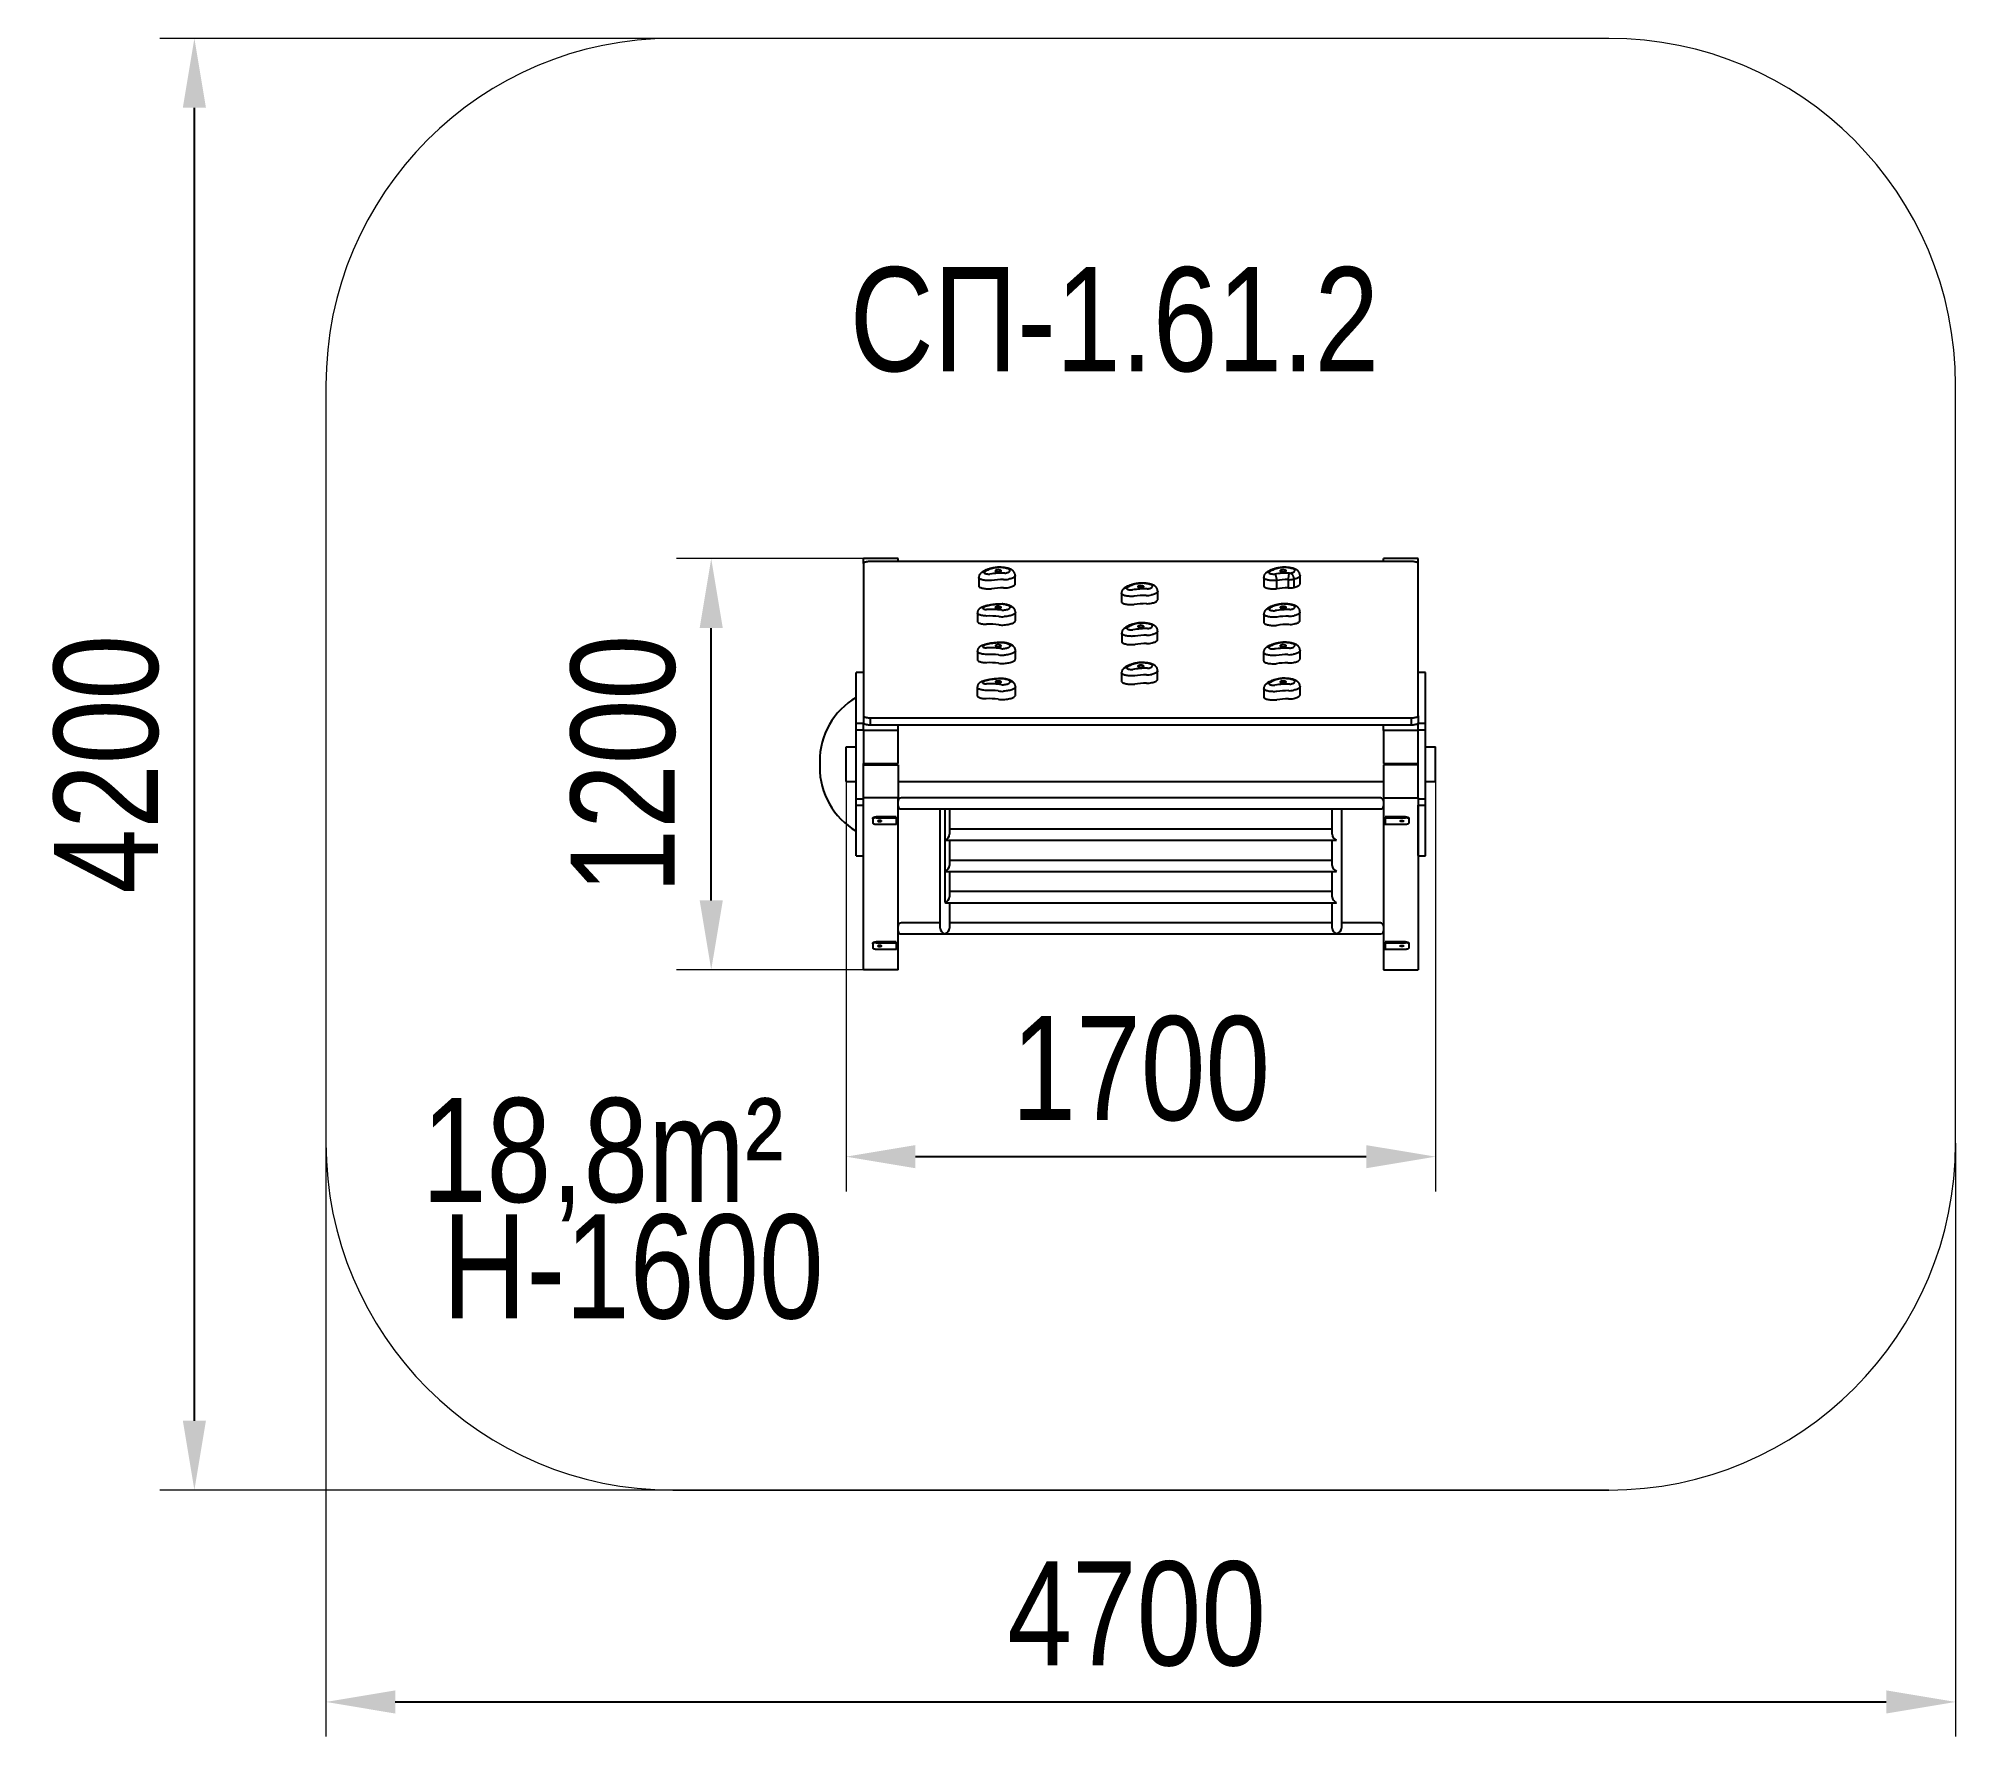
# Model space of a CAD drawing. Header units: millimetres. Extents: x -3174 to 2355, y -2665 to 2231.
import ezdxf

# ---------------------------------------------------------------- set-up
doc = ezdxf.new("R2010")
doc.units = ezdxf.units.MM
for name, color, linetype in [('DIKOM_АРТИКУЛ', 7, 'Continuous'), ('DIKOM_ЗОНА', 80, 'Continuous'), ('DIKOM_ОБЪЕКТ', 7, 'Continuous'), ('DIKOM_РАЗМЕР_ЗОНА', 7, 'Continuous'), ('DIKOM_РАЗМЕР_ОБЪЕКТА', 7, 'Continuous')]:
    doc.layers.add(name, color=color, linetype=linetype)
doc.styles.add('style1', font='arial.ttf', dxfattribs={"width": 0.8})
doc.dimstyles.new('1-50', dxfattribs={"dimtxt": 300, "dimasz": 200, "dimexe": 100, "dimexo": 0, "dimgap": 100, "dimtad": 1, "dimdec": 0, "dimtxsty": 'style1', "dimcen": 0, "dimclrd": 7, "dimclre": 7, "dimadec": 1, "dimazin": 2, "dimtfac": 1, "dimtdec": 0, "dimtmove": 0, "dimatfit": 3, "dimfxl": 0, "dimlwd": 25, "dimlwe": 18, "dimarcsym": 0})

msp = doc.modelspace()

# ---------------------------------------------------------------- texts
at = {"layer": 'DIKOM_АРТИКУЛ', "color": 7, "linetype": 'Continuous', "lineweight": 15, "insert": (-834.5, 1571.5), "char_height": 300, "width": 1667.537, "attachment_point": 1, "style": 'style1'}
msp.add_mtext('{\\fArial|b0|i0|c204|p34;СП}-1.61.2', dxfattribs=at)
at = {"layer": 'DIKOM_РАЗМЕР_ОБЪЕКТА', "char_height": 300, "width": 5885.531, "attachment_point": 1, "style": 'style1'}
for s, insert in [('{\\fArial|b0|i0|c204|p34;1}8,8m²', (-2068.4, -823.8)), ('H-1600', (-2009.1, -1159.4))]:
    msp.add_mtext(s, dxfattribs=dict(at, insert=insert))

# ---------------------------------------------------------------- blocks, each defined once
blk = doc.blocks.new('*D0')
at = {"layer": 'Defpoints', "color": 0, "transparency": 16777216}
for p in [(-845.1, 88.5), (854.9, 88.5), (854.9, -992.9)]:
    blk.add_point(p, dxfattribs=at)
at = {"layer": 'DIKOM_РАЗМЕР_ОБЪЕКТА', "color": 7, "lineweight": 18, "transparency": 16777216}
for p, q in [((-845.1, 88.5), (-845.1, -1092.9)), ((854.9, 88.5), (854.9, -1092.9))]:
    blk.add_line(p, q, dxfattribs=at)
at = {"layer": 'DIKOM_РАЗМЕР_ОБЪЕКТА', "color": 7, "lineweight": 25, "transparency": 16777216}
blk.add_line((-645.1, -992.9), (654.9, -992.9), dxfattribs=at)
at = {"layer": 'DIKOM_РАЗМЕР_ОБЪЕКТА', "color": 7, "transparency": 16777216}
for points in [[(-645.1, -959.6), (-645.1, -1026.3), (-845.1, -992.9)], [(654.9, -959.6), (654.9, -1026.3), (854.9, -992.9)]]:
    blk.add_solid(points, dxfattribs=at)
at = {"layer": 'DIKOM_РАЗМЕР_ОБЪЕКТА', "color": 0, "transparency": 16777216, "insert": (4.9, -739.8), "char_height": 300, "attachment_point": 5, "style": 'style1'}
blk.add_mtext('1700', dxfattribs=at)
blk = doc.blocks.new('*D1')
at = {"layer": 'Defpoints', "color": 0, "transparency": 16777216}
for p in [(-1233.9, 731.1), (-795.1, 731.1), (-795.1, -454.1)]:
    blk.add_point(p, dxfattribs=at)
at = {"layer": 'DIKOM_РАЗМЕР_ОБЪЕКТА', "color": 7, "lineweight": 18, "transparency": 16777216}
for p, q in [((-795.1, 731.1), (-1333.9, 731.1)), ((-795.1, -454.1), (-1333.9, -454.1))]:
    blk.add_line(p, q, dxfattribs=at)
at = {"layer": 'DIKOM_РАЗМЕР_ОБЪЕКТА', "color": 7, "lineweight": 25, "transparency": 16777216}
blk.add_line((-1233.9, -254.1), (-1233.9, 531.1), dxfattribs=at)
at = {"layer": 'DIKOM_РАЗМЕР_ОБЪЕКТА', "color": 7, "transparency": 16777216}
for points in [[(-1267.2, 531.1), (-1200.5, 531.1), (-1233.9, 731.1)], [(-1267.2, -254.1), (-1200.5, -254.1), (-1233.9, -454.1)]]:
    blk.add_solid(points, dxfattribs=at)
at = {"layer": 'DIKOM_РАЗМЕР_ОБЪЕКТА', "color": 0, "transparency": 16777216, "insert": (-1487, 138.5), "char_height": 300, "attachment_point": 5, "rotation": 90, "style": 'style1'}
blk.add_mtext('1200', dxfattribs=at)
blk = doc.blocks.new('*D2')
at = {"layer": 'Defpoints', "color": 0, "transparency": 16777216}
for p in [(-2345.1, -954.1), (2354.9, -954.1), (2354.9, -2564.9)]:
    blk.add_point(p, dxfattribs=at)
at = {"layer": 'DIKOM_РАЗМЕР_ЗОНА', "color": 7, "lineweight": 18, "transparency": 16777216}
for p, q in [((-2345.1, -954.1), (-2345.1, -2664.9)), ((2354.9, -954.1), (2354.9, -2664.9))]:
    blk.add_line(p, q, dxfattribs=at)
at = {"layer": 'DIKOM_РАЗМЕР_ЗОНА', "color": 7, "lineweight": 25, "transparency": 16777216}
blk.add_line((-2145.1, -2564.9), (2154.9, -2564.9), dxfattribs=at)
at = {"layer": 'DIKOM_РАЗМЕР_ЗОНА', "color": 7, "transparency": 16777216}
for points in [[(-2145.1, -2531.6), (-2145.1, -2598.3), (-2345.1, -2564.9)], [(2154.9, -2531.6), (2154.9, -2598.3), (2354.9, -2564.9)]]:
    blk.add_solid(points, dxfattribs=at)
at = {"layer": 'DIKOM_РАЗМЕР_ЗОНА', "color": 0, "transparency": 16777216, "insert": (-7, -2311.8), "char_height": 300, "attachment_point": 5, "style": 'style1'}
blk.add_mtext('4700', dxfattribs=at)
blk = doc.blocks.new('*D3')
at = {"layer": 'Defpoints', "color": 0, "transparency": 16777216}
for p in [(-2724.4, 2231.1), (1354.9, 2231.1), (1354.9, -1954.1)]:
    blk.add_point(p, dxfattribs=at)
at = {"layer": 'DIKOM_РАЗМЕР_ЗОНА', "color": 7, "lineweight": 18, "transparency": 16777216}
for p, q in [((1354.9, 2231.1), (-2824.4, 2231.1)), ((1354.9, -1954.1), (-2824.4, -1954.1))]:
    blk.add_line(p, q, dxfattribs=at)
at = {"layer": 'DIKOM_РАЗМЕР_ЗОНА', "color": 7, "lineweight": 25, "transparency": 16777216}
blk.add_line((-2724.4, -1754.1), (-2724.4, 2031.1), dxfattribs=at)
at = {"layer": 'DIKOM_РАЗМЕР_ЗОНА', "color": 7, "transparency": 16777216}
for points in [[(-2757.7, 2031.1), (-2691.1, 2031.1), (-2724.4, 2231.1)], [(-2757.7, -1754.1), (-2691.1, -1754.1), (-2724.4, -1954.1)]]:
    blk.add_solid(points, dxfattribs=at)
at = {"layer": 'DIKOM_РАЗМЕР_ЗОНА', "color": 0, "transparency": 16777216, "insert": (-2977.6, 138.5), "char_height": 300, "attachment_point": 5, "rotation": 90, "style": 'style1'}
blk.add_mtext('4200', dxfattribs=at)

# ---------------------------------------------------------------- dimensions: what is measured, and where the dimension line sits
at = {"layer": 'DIKOM_РАЗМЕР_ЗОНА'}
dim = msp.add_linear_dim(base=(-2724.4, 2231.1), p1=(1354.9, -1954.1), p2=(1354.9, 2231.1), angle=90, text='4200', dimstyle='1-50', dxfattribs=at)
dim.commit()
dim.dimension.update_dxf_attribs({"geometry": '*D3', "text_midpoint": (-2724.4, 138.5), "dimtype": 160})
dim = msp.add_linear_dim(base=(2354.9, -2564.9), p1=(-2345.1, -954.1), p2=(2354.9, -954.1), dimstyle='1-50', dxfattribs=at)
dim.commit()
dim.dimension.update_dxf_attribs({"geometry": '*D2', "text_midpoint": (-7, -2564.9), "dimtype": 160})
at = {"layer": 'DIKOM_РАЗМЕР_ОБЪЕКТА'}
dim = msp.add_linear_dim(base=(-1233.9, 731.1), p1=(-795.1, -454.1), p2=(-795.1, 731.1), angle=90, text='1200', dimstyle='1-50', dxfattribs=at)
dim.commit()
dim.dimension.update_dxf_attribs({"geometry": '*D1', "text_midpoint": (-1233.9, 138.5), "dimtype": 160})
dim = msp.add_linear_dim(base=(854.9, -992.9), p1=(-845.1, 88.5), p2=(854.9, 88.5), dimstyle='1-50', dxfattribs=at)
dim.commit()
dim.dimension.update_dxf_attribs({"geometry": '*D0', "text_midpoint": (4.9, -992.9), "dimtype": 160})

# ---------------------------------------------------------------- linework, layer by layer
at = {"layer": 'DIKOM_ЗОНА', "color": 3, "lineweight": 15}
for p, q in [((1354.9, 2231.1), (-1345.1, 2231.1)), ((-2345.1, 1231.1), (-2345.1, -954.1)), ((2354.9, -954.1), (2354.9, 1231.1)), ((-1345.1, -1954.1), (1354.9, -1954.1))]:
    msp.add_line(p, q, dxfattribs=at)
for centre, start, end in [((-1345.1, 1231.1), 90, 180), ((1354.9, 1231.1), 0, 90), ((-1345.1, -954.1), 180, 270), ((1354.9, -954.1), 270, 0)]:
    msp.add_arc(centre, 1000, start, end, dxfattribs=at)
at = {"layer": 'DIKOM_ОБЪЕКТ'}
for p, q in [((-795.1, 716.7), (-795.1, 731.1)), ((-695.1, 731.1), (-795.1, 731.1)), ((784.9, 722.7), (-775.1, 722.7)), ((-695.1, 722.7), (-695.1, 731.1)), ((704.9, 722.7), (704.9, 731.1)), ((804.9, 731.1), (704.9, 731.1)), ((804.9, 716.7), (804.9, 731.1)), ((-795.1, 716.7), (-795.1, 278.2)), ((-462.2, 676.6), (-462.2, 652.7)), ((-357.4, 658.7), (-357.4, 682.5)), ((359.3, 676.6), (359.3, 652.8)), ((396.2, 668.2), (396.2, 644.4)), ((430.2, 670.8), (430.2, 647)), ((445.9, 671.8), (445.9, 648)), ((464.1, 658.7), (464.1, 682.5)), ((804.9, 278.2), (804.9, 716.7)), ((-51.1, 631), (-51.1, 607.2)), ((53.6, 613.1), (53.6, 637)), ((-466.3, 574.4), (-466.3, 550.6)), ((-356.6, 552.8), (-356.6, 576.6)), ((359.9, 571), (359.9, 547.2)), ((464, 553.4), (464, 577.2)), ((-50.1, 515.9), (-50.1, 492)), ((53.5, 498.5), (53.5, 522.3)), ((-466.4, 463.7), (-466.4, 439.8)), ((-356.6, 441.9), (-356.6, 465.7)), ((358.9, 460.6), (358.9, 436.8)), ((464.2, 442.4), (464.2, 466.3)), ((-795.1, 402.7), (-816.1, 402.7)), ((-816.1, 401.8), (-816.1, 402.7)), ((-816.1, 256.9), (-816.1, 401.8)), ((-50.5, 401.6), (-50.5, 377.8)), ((53.5, 384), (53.5, 407.9)), ((825.9, 402.7), (804.9, 402.7)), ((825.9, 401.8), (825.9, 402.7)), ((825.9, 256.9), (825.9, 401.8)), ((-466.5, 360), (-466.5, 336.1)), ((-356.6, 337.8), (-356.6, 361.7)), ((359.6, 356.3), (359.6, 332.4)), ((464.1, 338.5), (464.1, 362.3)), ((-795.1, 278.2), (-795.1, 258.2)), ((804.9, 278.2), (804.9, 258.2)), ((-816.1, 237.9), (-816.1, 256.9)), ((-816.1, 256.9), (-795.1, 256.9)), ((-816.1, 237.9), (-795.1, 237.9)), ((-816.1, 39.1), (-816.1, 237.9)), ((-795.1, 235.6), (-795.1, 258.2)), ((-795.1, 256.9), (-795.1, 258.2)), ((-795.1, 235.6), (-795.1, 140.2)), ((-695.1, 235.6), (-795.1, 235.6)), ((-775.1, 272.2), (784.9, 272.2)), ((-775.1, 272.2), (-775.1, 252.2)), ((-775.1, 252.2), (784.9, 252.2)), ((-695.1, 235.6), (-695.1, 252.2)), ((-695.1, 140.2), (-695.1, 235.6)), ((704.9, 235.6), (704.9, 252.2)), ((804.9, 235.6), (704.9, 235.6)), ((704.9, 235.6), (704.9, 140.2)), ((784.9, 272.2), (784.9, 252.2)), ((804.9, 235.6), (804.9, 258.2)), ((804.9, 256.9), (804.9, 258.2)), ((804.9, 256.9), (825.9, 256.9)), ((804.9, 237.9), (825.9, 237.9)), ((804.9, 140.2), (804.9, 235.6)), ((825.9, 237.9), (825.9, 256.9)), ((825.9, 39.1), (825.9, 237.9)), ((-845.1, 188.5), (-816.1, 188.5)), ((-845.1, 88.5), (-845.1, 188.5)), ((825.9, 188.5), (854.9, 188.5)), ((854.9, 88.5), (854.9, 188.5)), ((-921.1, 146.3), (-921.1, 130.7)), ((-795.1, 140.2), (-695.1, 140.2)), ((-795.1, 136.8), (-795.1, 140.2)), ((-795.1, 41.4), (-795.1, 136.8)), ((-795.1, 136.8), (-695.1, 136.8)), ((-695.1, 136.8), (-695.1, 41.4)), ((704.9, 140.2), (804.9, 140.2)), ((804.9, 136.8), (704.9, 136.8)), ((704.9, 136.8), (704.9, 41.4)), ((804.9, 136.8), (804.9, 140.2)), ((804.9, 41.4), (804.9, 136.8)), ((-845.1, 88.5), (-816.1, 88.5)), ((-695.1, 88.5), (704.9, 88.5)), ((825.9, 88.5), (854.9, 88.5)), ((-816.1, 39.1), (-795.1, 39.1)), ((-816.1, 20.1), (-816.1, 39.1)), ((-816.1, 20.1), (-795.1, 20.1)), ((-816.1, -124.8), (-816.1, 20.1)), ((-695.1, 41.4), (-795.1, 41.4)), ((-795.1, -454.1), (-795.1, 41.4)), ((-795.1, -124.8), (-795.1, 20.1)), ((-695.1, -454.1), (-695.1, 41.4)), ((695.8, 41.5), (-686, 41.5)), ((-686, 9.5), (-564.5, 9.5)), ((-682.1, 10.4), (-682.1, 10.1)), ((-573.6, -333.7), (-573.6, 9.5)), ((-559.6, -79.7), (-559.6, 10.1)), ((-555.7, 9.5), (565.5, 9.5)), ((-546.6, 9.5), (-546.6, -63.4)), ((556.4, -63.4), (556.4, 9.5)), ((574.3, 9.5), (695.8, 9.5)), ((583.4, 9.5), (583.4, -333.7)), ((691.9, 10.1), (691.9, 10.4)), ((704.9, 41.4), (804.9, 41.4)), ((704.9, 41.4), (704.9, -454.1)), ((804.9, 41.4), (804.9, -454.1)), ((804.9, 39.1), (825.9, 39.1)), ((804.9, 20.1), (825.9, 20.1)), ((804.9, -124.8), (804.9, 20.1)), ((825.9, 20.1), (825.9, 39.1)), ((825.9, -124.8), (825.9, 20.1)), ((-768.1, -19.2), (-768.1, -16.3)), ((-768.1, -19.2), (-768.1, -31.2)), ((-758.1, -13.3), (-758.1, -16.2)), ((-700.1, -13.3), (-758.1, -13.3)), ((-758.1, -16.2), (-700.1, -16.2)), ((-758.1, -34.2), (-700.1, -34.2)), ((-700.1, -16.2), (-700.1, -34.2)), ((556.4, -48.6), (-546.6, -48.6)), ((767.9, -13.3), (709.9, -13.3)), ((709.9, -16.2), (709.9, -34.2)), ((709.9, -16.2), (767.9, -16.2)), ((709.9, -34.2), (767.9, -34.2)), ((767.9, -16.2), (767.9, -13.3)), ((777.9, -16.3), (777.9, -19.2)), ((777.9, -19.2), (777.9, -31.2)), ((-559.6, -169.8), (-559.6, -80)), ((-555.7, -80.6), (565.5, -80.6)), ((-546.6, -80.6), (-546.6, -153.5)), ((556.4, -153.5), (556.4, -80.6)), ((-816.1, -125.7), (-816.1, -124.8)), ((-816.1, -125.7), (-795.1, -125.7)), ((556.4, -138.7), (-546.6, -138.7)), ((804.9, -125.7), (825.9, -125.7)), ((825.9, -125.7), (825.9, -124.8)), ((-559.6, -259.9), (-559.6, -170.1)), ((-555.7, -170.7), (565.5, -170.7)), ((-546.6, -170.7), (-546.6, -243.6)), ((556.4, -243.6), (556.4, -170.7)), ((-555.7, -260.8), (565.5, -260.8)), ((556.4, -228.8), (-546.6, -228.8)), ((-546.6, -260.8), (-546.6, -333.7)), ((556.4, -333.7), (556.4, -260.8)), ((-573.6, -318.9), (-686, -318.9)), ((556.4, -318.9), (-546.6, -318.9)), ((695.8, -318.9), (583.4, -318.9)), ((-768.1, -379.4), (-768.1, -376.6)), ((-768.1, -379.4), (-768.1, -391.5)), ((-758.1, -373.6), (-758.1, -376.4)), ((-700.1, -373.6), (-758.1, -373.6)), ((-758.1, -376.4), (-700.1, -376.4)), ((-700.1, -376.4), (-700.1, -394.5)), ((-686, -350.9), (695.8, -350.9)), ((-682.1, -350), (-682.1, -350.3)), ((691.9, -350.3), (691.9, -350)), ((767.9, -373.6), (709.9, -373.6)), ((709.9, -376.4), (709.9, -394.5)), ((709.9, -376.4), (767.9, -376.4)), ((767.9, -376.4), (767.9, -373.6)), ((777.9, -376.6), (777.9, -379.4)), ((777.9, -379.4), (777.9, -391.5)), ((-758.1, -394.5), (-700.1, -394.5)), ((709.9, -394.5), (767.9, -394.5)), ((-695.1, -454.1), (-795.1, -454.1)), ((704.9, -454.1), (804.9, -454.1))]:
    msp.add_line(p, q, dxfattribs=at)
at = {"layer": 'DIKOM_ОБЪЕКТ', "flags": 128}
for points in [[(-775.1, 722.7), (-777.9, 722.7), (-780.7, 722.5), (-783.4, 722.2), (-785.9, 721.8), (-788.2, 721.3), (-790.2, 720.6), (-791.9, 720), (-793.3, 719.2), (-794.3, 718.4), (-794.9, 717.6), (-795.1, 716.7)], [(804.9, 716.7), (804.7, 717.6), (804.1, 718.4), (803.1, 719.2), (801.7, 720), (800, 720.6), (798, 721.3), (795.7, 721.8), (793.2, 722.2), (790.5, 722.5), (787.8, 722.7), (784.9, 722.7)], [(-425.2, 668.2), (-428.3, 668), (-431.5, 667.9), (-434.7, 667.9), (-437.9, 668), (-441.1, 668.2), (-444.1, 668.5), (-447, 668.9), (-449.8, 669.4), (-452.3, 670), (-454.6, 670.7), (-456.6, 671.5), (-458.4, 672.3), (-459.8, 673.1), (-460.9, 674.1), (-461.7, 675), (-462.1, 676), (-462.2, 676.6)], [(-445.1, 693.1), (-446.1, 692.5), (-446.8, 691.8), (-447.1, 691.1), (-447.1, 690.4), (-446.6, 689.7), (-445.8, 689.1), (-444.7, 688.5), (-443.2, 688), (-441.4, 687.5), (-439.4, 687.1), (-437.3, 686.9), (-435, 686.7), (-432.7, 686.7), (-430.4, 686.8)], [(-405.6, 705.7), (-410.1, 705.1), (-414.5, 704.4), (-418.7, 703.6), (-422.7, 702.7), (-426.5, 701.8), (-430, 700.7), (-433.3, 699.6), (-436.3, 698.4), (-438.9, 697.2), (-441.3, 695.8), (-443.4, 694.5), (-445.1, 693.1)], [(-413.4, 694.5), (-412.3, 694.1), (-411, 693.8), (-409.5, 693.5), (-407.8, 693.4), (-406.1, 693.3), (-404.3, 693.4), (-402.7, 693.5), (-401.2, 693.8), (-399.8, 694.1), (-398.8, 694.5), (-398, 695), (-397.6, 695.5), (-397.5, 696), (-397.8, 696.6), (-398.4, 697.1), (-399.3, 697.5), (-400.5, 697.9), (-401.9, 698.2), (-403.6, 698.4), (-405.3, 698.5), (-407, 698.5), (-408.7, 698.4), (-410.3, 698.2), (-411.8, 697.9), (-412.9, 697.5), (-413.9, 697), (-414.5, 696.6), (-414.7, 696), (-414.6, 695.5), (-414.2, 695), (-413.4, 694.5)], [(-375.6, 700.8), (-377.7, 701.7), (-380.1, 702.5), (-382.7, 703.2), (-385.5, 703.8), (-388.5, 704.4), (-391.7, 704.9), (-395.1, 705.2), (-398.5, 705.5), (-402, 705.6), (-405.6, 705.7)], [(-385.1, 689.6), (-382.6, 690.2), (-380.2, 690.9), (-378.1, 691.6), (-376.3, 692.4), (-374.9, 693.3), (-373.7, 694.2), (-372.9, 695.1), (-372.5, 696.1), (-372.4, 697.1), (-372.7, 698), (-373.3, 699), (-374.3, 699.9), (-375.6, 700.8)], [(-357.4, 682.5), (-357.4, 681.9), (-357.8, 680.7), (-358.5, 679.6), (-359.5, 678.4), (-360.9, 677.3), (-362.6, 676.3), (-364.6, 675.2), (-367, 674.3), (-369.6, 673.4), (-372.4, 672.6), (-375.5, 671.8)], [(396.2, 668.2), (393.1, 668), (389.9, 667.9), (386.6, 667.9), (383.4, 668), (380.3, 668.2), (377.2, 668.6), (374.3, 669), (371.6, 669.5), (369.1, 670.1), (366.8, 670.8), (364.8, 671.5), (363, 672.3), (361.6, 673.2), (360.5, 674.1), (359.8, 675.1), (359.4, 676), (359.3, 676.6)], [(376.4, 693.1), (375.3, 692.5), (374.6, 691.9), (374.3, 691.2), (374.4, 690.5), (374.8, 689.8), (375.6, 689.1), (376.8, 688.5), (378.2, 688), (380, 687.5), (382, 687.2), (384.1, 686.9), (386.4, 686.8), (388.7, 686.7), (391, 686.8)], [(416.1, 705.7), (411.5, 705.1), (407.1, 704.4), (402.9, 703.6), (398.9, 702.7), (395.1, 701.8), (391.6, 700.7), (388.3, 699.6), (385.3, 698.4), (382.6, 697.2), (380.2, 695.9), (378.1, 694.5), (376.4, 693.1)], [(408.1, 694.5), (409.1, 694.1), (410.5, 693.8), (412, 693.5), (413.7, 693.4), (415.4, 693.3), (417.1, 693.4), (418.8, 693.5), (420.3, 693.8), (421.7, 694.1), (422.7, 694.5), (423.5, 695), (423.9, 695.5), (424, 696), (423.8, 696.6), (423.1, 697), (422.2, 697.5), (421, 697.9), (419.6, 698.2), (418, 698.4), (416.3, 698.5), (414.5, 698.5), (412.8, 698.4), (411.2, 698.2), (409.8, 697.9), (408.6, 697.5), (407.7, 697.1), (407.1, 696.6), (406.8, 696), (406.9, 695.5), (407.3, 695), (408.1, 694.5)], [(445.9, 700.8), (443.9, 701.6), (441.5, 702.4), (438.9, 703.2), (436.1, 703.8), (433.1, 704.4), (429.9, 704.8), (426.6, 705.2), (423.1, 705.5), (419.6, 705.6), (416.1, 705.7)], [(436.3, 689.6), (438.9, 690.2), (441.2, 690.8), (443.3, 691.6), (445.1, 692.4), (446.6, 693.3), (447.8, 694.2), (448.6, 695.1), (449, 696.1), (449.1, 697), (448.9, 698), (448.2, 699), (447.3, 699.9), (445.9, 700.8)], [(464.1, 682.5), (464.1, 681.9), (463.7, 680.7), (463, 679.5), (461.9, 678.4), (460.5, 677.3), (458.8, 676.2), (456.8, 675.2), (454.5, 674.2), (451.8, 673.4), (449, 672.5), (445.9, 671.8)], [(-462.2, 652.7), (-462.1, 652.1), (-461.7, 651.1), (-460.9, 650.2), (-459.8, 649.3), (-458.4, 648.4), (-456.6, 647.6), (-454.6, 646.9), (-452.3, 646.2), (-449.8, 645.6), (-447, 645.1), (-444.1, 644.7), (-441.1, 644.4), (-437.9, 644.1), (-434.7, 644), (-431.5, 644), (-428.3, 644.2), (-425.2, 644.4)], [(-375.5, 648), (-372.4, 648.7), (-369.6, 649.5), (-367, 650.4), (-364.6, 651.4), (-362.6, 652.4), (-360.9, 653.5), (-359.5, 654.6), (-358.5, 655.7), (-357.8, 656.9), (-357.4, 658.1), (-357.4, 658.7)], [(-13.9, 622.7), (-17.1, 622.4), (-20.2, 622.3), (-23.5, 622.3), (-26.7, 622.4), (-29.8, 622.6), (-32.9, 622.9), (-35.8, 623.3), (-38.5, 623.9), (-41.1, 624.4), (-43.4, 625.1), (-45.4, 625.9), (-47.2, 626.7), (-48.6, 627.5), (-49.8, 628.4), (-50.5, 629.4), (-51, 630.3), (-51.1, 631)], [(-34, 647.5), (-35.1, 646.9), (-35.7, 646.2), (-36, 645.5), (-36, 644.8), (-35.5, 644.2), (-34.7, 643.5), (-33.5, 642.9), (-32, 642.4), (-30.3, 641.9), (-28.3, 641.6), (-26.1, 641.3), (-23.9, 641.2), (-21.5, 641.1), (-19.2, 641.2)], [(5.3, 660.2), (0.7, 659.6), (-3.6, 658.9), (-7.8, 658.1), (-11.8, 657.2), (-15.6, 656.2), (-19.1, 655.2), (-22.3, 654), (-25.3, 652.8), (-28, 651.6), (-30.3, 650.3), (-32.3, 648.9), (-34, 647.5)], [(-2.4, 649), (-1.3, 648.6), (0, 648.2), (1.6, 648), (3.2, 647.8), (5, 647.8), (6.7, 647.9), (8.4, 648), (9.9, 648.3), (11.2, 648.6), (12.3, 649), (13, 649.5), (13.4, 650), (13.5, 650.5), (13.2, 651.1), (12.6, 651.5), (11.7, 652), (10.5, 652.4), (9, 652.7), (7.4, 652.9), (5.7, 653), (4, 653), (2.3, 652.9), (0.7, 652.6), (-0.8, 652.3), (-2, 652), (-2.9, 651.5), (-3.5, 651), (-3.7, 650.5), (-3.6, 650), (-3.2, 649.5), (-2.4, 649)], [(35.3, 655.3), (33.2, 656.2), (30.9, 657), (28.2, 657.7), (25.4, 658.3), (22.3, 658.9), (19.1, 659.4), (15.8, 659.7), (12.3, 660), (8.8, 660.1), (5.3, 660.2)], [(26, 644.1), (28.5, 644.7), (30.9, 645.4), (33, 646.1), (34.7, 646.9), (36.2, 647.8), (37.3, 648.7), (38.1, 649.7), (38.5, 650.6), (38.6, 651.6), (38.3, 652.6), (37.7, 653.5), (36.7, 654.4), (35.3, 655.3)], [(53.6, 637), (53.6, 636.5), (53.3, 635.3), (52.6, 634.1), (51.5, 633), (50.2, 631.9), (48.5, 630.8), (46.5, 629.8), (44.2, 628.8), (41.6, 627.9), (38.8, 627.1), (35.7, 626.4)], [(35.7, 602.5), (38.8, 603.3), (41.6, 604.1), (44.2, 605), (46.5, 605.9), (48.5, 607), (50.2, 608), (51.5, 609.1), (52.6, 610.3), (53.3, 611.4), (53.6, 612.6), (53.6, 613.1)], [(359.3, 652.8), (359.4, 652.2), (359.8, 651.2), (360.5, 650.3), (361.6, 649.4), (363, 648.5), (364.8, 647.7), (366.8, 646.9), (369.1, 646.2), (371.6, 645.6), (374.3, 645.1), (377.2, 644.7), (380.3, 644.4), (383.4, 644.2), (386.6, 644.1), (389.9, 644.1), (393.1, 644.2), (396.2, 644.4)], [(445.9, 648), (449, 648.7), (451.8, 649.5), (454.5, 650.4), (456.8, 651.4), (458.8, 652.4), (460.5, 653.4), (461.9, 654.5), (463, 655.7), (463.7, 656.8), (464.1, 658), (464.1, 658.7)], [(-439.6, 565.7), (-442.8, 565.9), (-445.9, 566.1), (-448.9, 566.4), (-451.8, 566.9), (-454.5, 567.4), (-457, 568), (-459.2, 568.7), (-461.2, 569.5), (-462.9, 570.3), (-464.2, 571.2), (-465.3, 572.1), (-465.9, 573.1), (-466.3, 574), (-466.3, 574.4)], [(-445.9, 592.1), (-447.6, 591.6), (-449, 591), (-450.1, 590.4), (-450.9, 589.8), (-451.3, 589.1), (-451.3, 588.4), (-450.9, 587.7), (-450.1, 587), (-449, 586.4), (-447.6, 585.9), (-445.9, 585.4), (-443.9, 585), (-441.8, 584.8), (-439.6, 584.6)], [(-394.2, 599.7), (-399.1, 599.6), (-404, 599.4), (-408.9, 599.1), (-413.7, 598.7), (-418.3, 598.2), (-422.9, 597.6), (-427.2, 596.9), (-431.4, 596.1), (-435.4, 595.2), (-439.1, 594.2), (-442.7, 593.2), (-445.9, 592.1)], [(-414.6, 590.1), (-414, 589.6), (-413.2, 589.1), (-412.1, 588.7), (-410.7, 588.4), (-409.1, 588.2), (-407.4, 588), (-405.7, 588), (-404, 588.1), (-402.3, 588.3), (-400.8, 588.5), (-399.6, 588.9), (-398.6, 589.3), (-397.9, 589.8), (-397.5, 590.3), (-397.5, 590.8), (-397.9, 591.4), (-398.6, 591.8), (-399.6, 592.3), (-400.8, 592.6), (-402.3, 592.9), (-403.9, 593.1), (-405.7, 593.2), (-407.4, 593.1), (-409.1, 593), (-410.7, 592.8), (-412, 592.5), (-413.2, 592.1), (-414, 591.6), (-414.6, 591.1), (-414.7, 590.6), (-414.6, 590.1)], [(-371.8, 591.9), (-372.8, 593), (-374, 594), (-375.6, 594.9), (-377.5, 595.8), (-379.7, 596.7), (-382.2, 597.4), (-384.9, 598.1), (-387.8, 598.7), (-390.9, 599.3), (-394.2, 599.7)], [(-393.8, 582.5), (-390.7, 582.7), (-387.8, 583.1), (-384.9, 583.6), (-382.3, 584.2), (-379.9, 584.8), (-377.8, 585.6), (-375.9, 586.4), (-374.4, 587.2), (-373.2, 588.1), (-372.3, 589), (-371.8, 590), (-371.6, 591), (-371.8, 591.9)], [(-356.6, 576.6), (-356.7, 576), (-357, 574.9), (-357.7, 573.7), (-358.8, 572.5), (-360.2, 571.4), (-361.9, 570.4), (-363.9, 569.3), (-366.2, 568.4), (-368.8, 567.5), (-371.6, 566.7), (-374.7, 565.9), (-378, 565.3), (-381.5, 564.7), (-385.1, 564.3), (-388.9, 563.9)], [(-51.1, 607.2), (-51, 606.5), (-50.5, 605.5), (-49.8, 604.6), (-48.6, 603.7), (-47.2, 602.8), (-45.4, 602), (-43.4, 601.3), (-41.1, 600.6), (-38.5, 600), (-35.8, 599.5), (-32.9, 599.1), (-29.8, 598.8), (-26.7, 598.6), (-23.5, 598.5), (-20.2, 598.5), (-17.1, 598.6), (-13.9, 598.8)], [(397.7, 562.7), (394.6, 562.5), (391.4, 562.3), (388.2, 562.3), (385, 562.4), (381.8, 562.6), (378.7, 562.9), (375.8, 563.2), (373, 563.7), (370.4, 564.3), (368, 565), (365.9, 565.7), (364.1, 566.5), (362.6, 567.3), (361.4, 568.2), (360.5, 569.2), (360, 570.1), (359.9, 571)], [(376.7, 587.4), (375.7, 586.8), (375.1, 586.1), (374.9, 585.4), (375, 584.7), (375.5, 584), (376.4, 583.4), (377.6, 582.8), (379.1, 582.3), (380.9, 581.9), (383, 581.5), (385.1, 581.3), (387.4, 581.1), (389.7, 581.1), (392, 581.2)], [(415, 600.4), (410.5, 599.7), (406.2, 599), (402, 598.2), (398.1, 597.2), (394.5, 596.2), (391, 595.2), (387.9, 594), (385, 592.8), (382.5, 591.5), (380.2, 590.2), (378.3, 588.8), (376.7, 587.4)], [(408.2, 589.1), (409.3, 588.7), (410.7, 588.4), (412.3, 588.2), (413.9, 588), (415.7, 588), (417.4, 588.1), (419.1, 588.2), (420.6, 588.5), (421.8, 588.9), (422.9, 589.3), (423.6, 589.8), (424, 590.3), (424, 590.8), (423.7, 591.3), (423, 591.8), (422, 592.2), (420.8, 592.6), (419.3, 592.9), (417.7, 593.1), (416, 593.2), (414.2, 593.1), (412.5, 593), (411, 592.8), (409.6, 592.5), (408.4, 592.1), (407.5, 591.6), (407, 591.1), (406.8, 590.6), (406.9, 590.1), (407.4, 589.6), (408.2, 589.1)], [(445.4, 595.8), (443.2, 596.6), (440.8, 597.4), (438.1, 598.1), (435.2, 598.7), (432.1, 599.2), (428.9, 599.7), (425.5, 600), (422, 600.2), (418.5, 600.3), (415, 600.4)], [(437, 584.5), (439.5, 585.1), (441.8, 585.8), (443.8, 586.5), (445.5, 587.4), (446.9, 588.2), (447.9, 589.2), (448.7, 590.1), (449, 591.1), (449, 592), (448.6, 593), (447.9, 594), (446.8, 594.9), (445.4, 595.8)], [(464, 577.2), (464, 577), (463.8, 575.8), (463.2, 574.7), (462.3, 573.5), (461, 572.4), (459.4, 571.3), (457.5, 570.3), (455.3, 569.3), (452.8, 568.4), (450, 567.6), (447, 566.8)], [(447, 542.9), (450, 543.7), (452.8, 544.5), (455.3, 545.5), (457.5, 546.4), (459.4, 547.5), (461, 548.6), (462.3, 549.7), (463.2, 550.8), (463.8, 552), (464, 553.2), (464, 553.4)], [(-466.3, 550.6), (-466.3, 550.2), (-465.9, 549.2), (-465.3, 548.3), (-464.2, 547.3), (-462.9, 546.5), (-461.2, 545.6), (-459.2, 544.9), (-457, 544.2), (-454.5, 543.6), (-451.8, 543), (-448.9, 542.6), (-445.9, 542.3), (-442.8, 542), (-439.6, 541.9)], [(-388.9, 540.1), (-385.1, 540.4), (-381.5, 540.9), (-378, 541.4), (-374.7, 542.1), (-371.6, 542.8), (-368.8, 543.7), (-366.2, 544.5), (-363.9, 545.5), (-361.9, 546.5), (-360.2, 547.6), (-358.8, 548.7), (-357.7, 549.8), (-357, 551), (-356.7, 552.2), (-356.6, 552.8)], [(-11.5, 507.6), (-14.6, 507.4), (-17.8, 507.2), (-21, 507.1), (-24.2, 507.2), (-27.4, 507.3), (-30.5, 507.6), (-33.5, 508), (-36.3, 508.4), (-39, 509), (-41.4, 509.6), (-43.6, 510.3), (-45.5, 511.1), (-47.1, 512), (-48.4, 512.8), (-49.3, 513.8), (-49.9, 514.7), (-50.1, 515.7), (-50.1, 515.9)], [(-33.5, 532.2), (-34.4, 531.5), (-35, 530.8), (-35.1, 530.1), (-34.9, 529.5), (-34.4, 528.8), (-33.4, 528.1), (-32.2, 527.6), (-30.6, 527.1), (-28.7, 526.6), (-26.7, 526.3), (-24.5, 526.1), (-22.2, 526), (-19.9, 526), (-17.6, 526.1)], [(3.6, 545.4), (-0.8, 544.7), (-5.1, 544), (-9.1, 543.1), (-13, 542.2), (-16.5, 541.1), (-19.9, 540), (-22.9, 538.8), (-25.7, 537.6), (-28.1, 536.3), (-30.2, 535), (-32, 533.6), (-33.5, 532.2)], [(-2.1, 534.1), (-1, 533.7), (0.4, 533.4), (2, 533.2), (3.7, 533.1), (5.4, 533), (7.2, 533.1), (8.8, 533.3), (10.3, 533.6), (11.5, 534), (12.5, 534.4), (13.2, 534.9), (13.5, 535.4), (13.5, 535.9), (13.1, 536.4), (12.4, 536.9), (11.4, 537.3), (10.1, 537.7), (8.6, 538), (7, 538.1), (5.3, 538.2), (3.5, 538.2), (1.8, 538.1), (0.3, 537.8), (-1.1, 537.5), (-2.2, 537.1), (-3.1, 536.6), (-3.6, 536.1), (-3.7, 535.6), (-3.5, 535.1), (-3, 534.6), (-2.1, 534.1)], [(34.4, 541.1), (32.2, 541.9), (29.7, 542.6), (26.9, 543.3), (24, 543.9), (20.8, 544.4), (17.6, 544.8), (14.2, 545.1), (10.7, 545.3), (7.1, 545.4), (3.6, 545.4)], [(27, 529.7), (29.5, 530.3), (31.7, 531), (33.7, 531.8), (35.3, 532.7), (36.6, 533.6), (37.6, 534.5), (38.2, 535.4), (38.4, 536.4), (38.3, 537.4), (37.9, 538.3), (37.1, 539.3), (35.9, 540.2), (34.4, 541.1)], [(53.5, 522.3), (53.3, 521.3), (52.8, 520.1), (52, 519), (50.8, 517.8), (49.3, 516.7), (47.5, 515.7), (45.4, 514.7), (43, 513.8), (40.3, 512.9), (37.3, 512.1)], [(37.3, 488.3), (40.3, 489), (43, 489.9), (45.4, 490.8), (47.5, 491.8), (49.3, 492.9), (50.8, 494), (52, 495.1), (52.8, 496.3), (53.3, 497.5), (53.5, 498.5)], [(359.9, 547.2), (360, 546.3), (360.5, 545.3), (361.4, 544.4), (362.6, 543.5), (364.1, 542.6), (365.9, 541.8), (368, 541.1), (370.4, 540.4), (373, 539.9), (375.8, 539.4), (378.7, 539), (381.8, 538.7), (385, 538.5), (388.2, 538.5), (391.4, 538.5), (394.6, 538.6), (397.7, 538.9)], [(-440, 455), (-443.2, 455.2), (-446.3, 455.4), (-449.3, 455.8), (-452.2, 456.2), (-454.9, 456.7), (-457.3, 457.4), (-459.5, 458.1), (-461.5, 458.8), (-463.1, 459.7), (-464.4, 460.6), (-465.4, 461.5), (-466.1, 462.4), (-466.4, 463.4), (-466.4, 463.7)], [(-445.8, 481.4), (-447.6, 480.9), (-449, 480.3), (-450.1, 479.7), (-450.9, 479.1), (-451.3, 478.4), (-451.3, 477.7), (-451, 477), (-450.3, 476.4), (-449.2, 475.7), (-447.8, 475.2), (-446.1, 474.7), (-444.2, 474.3), (-442, 474), (-439.8, 473.9)], [(-393.8, 488.8), (-398.8, 488.7), (-403.7, 488.5), (-408.6, 488.3), (-413.3, 487.9), (-418, 487.4), (-422.6, 486.8), (-427, 486.1), (-431.2, 485.3), (-435.2, 484.5), (-439, 483.5), (-442.5, 482.5), (-445.8, 481.4)], [(-414.6, 479.2), (-414.1, 478.7), (-413.3, 478.3), (-412.1, 477.9), (-410.8, 477.5), (-409.2, 477.3), (-407.5, 477.2), (-405.8, 477.1), (-404.1, 477.2), (-402.4, 477.4), (-400.9, 477.7), (-399.6, 478), (-398.6, 478.4), (-397.9, 478.9), (-397.5, 479.4), (-397.5, 480), (-397.8, 480.5), (-398.5, 481), (-399.5, 481.4), (-400.7, 481.8), (-402.2, 482), (-403.8, 482.2), (-405.6, 482.3), (-407.3, 482.3), (-409, 482.2), (-410.6, 481.9), (-412, 481.6), (-413.1, 481.2), (-414, 480.8), (-414.5, 480.3), (-414.7, 479.8), (-414.6, 479.2)], [(-394.2, 471.6), (-391.1, 471.8), (-388.1, 472.2), (-385.2, 472.7), (-382.6, 473.2), (-380.2, 473.9), (-378, 474.6), (-376.1, 475.4), (-374.5, 476.2), (-373.3, 477.1), (-372.4, 478.1), (-371.8, 479), (-371.6, 480), (-371.8, 481)], [(-371.8, 481), (-372.7, 482), (-373.9, 483), (-375.5, 484), (-377.3, 484.9), (-379.5, 485.7), (-381.9, 486.5), (-384.6, 487.2), (-387.5, 487.8), (-390.6, 488.3), (-393.8, 488.8)], [(-356.6, 465.7), (-356.7, 465), (-357.1, 463.8), (-357.8, 462.7), (-358.9, 461.5), (-360.4, 460.4), (-362.1, 459.4), (-364.2, 458.3), (-366.5, 457.4), (-369.2, 456.5), (-372, 455.7), (-375.2, 455), (-378.5, 454.3), (-382, 453.8), (-385.6, 453.3), (-389.4, 453)], [(-50.1, 492), (-50.1, 491.8), (-49.9, 490.9), (-49.3, 489.9), (-48.4, 489), (-47.1, 488.1), (-45.5, 487.3), (-43.6, 486.5), (-41.4, 485.8), (-39, 485.1), (-36.3, 484.6), (-33.5, 484.1), (-30.5, 483.8), (-27.4, 483.5), (-24.2, 483.3), (-21, 483.3), (-17.8, 483.4), (-14.6, 483.5), (-11.5, 483.8)], [(395.2, 452.2), (392.1, 452), (388.8, 451.9), (385.6, 451.9), (382.4, 452.1), (379.3, 452.3), (376.3, 452.6), (373.4, 453.1), (370.7, 453.6), (368.2, 454.2), (366, 454.9), (364, 455.7), (362.4, 456.5), (361, 457.4), (360, 458.3), (359.3, 459.2), (359, 460.2), (358.9, 460.6)], [(376.2, 477.2), (375.1, 476.6), (374.3, 475.9), (374, 475.3), (374, 474.6), (374.4, 473.9), (375.1, 473.2), (376.2, 472.6), (377.7, 472.1), (379.4, 471.6), (381.3, 471.2), (383.4, 470.9), (385.7, 470.8), (388, 470.7), (390.3, 470.8)], [(416.8, 489.5), (412.2, 488.9), (407.7, 488.3), (403.5, 487.5), (399.4, 486.7), (395.5, 485.7), (391.9, 484.7), (388.6, 483.6), (385.5, 482.5), (382.7, 481.2), (380.2, 479.9), (378, 478.6), (376.2, 477.2)], [(408, 478.4), (409, 478), (410.3, 477.6), (411.8, 477.4), (413.5, 477.2), (415.2, 477.1), (416.9, 477.2), (418.6, 477.3), (420.2, 477.6), (421.5, 477.9), (422.6, 478.3), (423.4, 478.8), (423.9, 479.3), (424, 479.8), (423.8, 480.3), (423.2, 480.8), (422.3, 481.3), (421.2, 481.7), (419.8, 482), (418.2, 482.2), (416.5, 482.3), (414.7, 482.3), (413, 482.2), (411.4, 482), (409.9, 481.7), (408.7, 481.4), (407.7, 480.9), (407.1, 480.4), (406.8, 479.9), (406.8, 479.4), (407.2, 478.9), (408, 478.4)], [(446.3, 484.4), (444.3, 485.3), (442, 486.1), (439.5, 486.8), (436.7, 487.5), (433.7, 488.1), (430.5, 488.6), (427.2, 488.9), (423.8, 489.2), (420.3, 489.4), (416.8, 489.5)], [(435.8, 473.3), (438.4, 473.8), (440.8, 474.5), (443, 475.2), (444.9, 476), (446.4, 476.9), (447.6, 477.8), (448.5, 478.7), (449, 479.7), (449.2, 480.6), (449, 481.6), (448.5, 482.6), (447.6, 483.5), (446.3, 484.4)], [(464.2, 466.3), (464.1, 465.4), (463.6, 464.2), (462.8, 463), (461.7, 461.9), (460.2, 460.8), (458.4, 459.7), (456.3, 458.7), (453.9, 457.8), (451.2, 456.9), (448.3, 456.1), (445.2, 455.4)], [(445.2, 431.6), (448.3, 432.3), (451.2, 433.1), (453.9, 434), (456.3, 434.9), (458.4, 435.9), (460.2, 436.9), (461.7, 438), (462.8, 439.2), (463.6, 440.3), (464.1, 441.5), (464.2, 442.4)], [(-466.4, 439.8), (-466.4, 439.5), (-466.1, 438.6), (-465.4, 437.6), (-464.4, 436.7), (-463.1, 435.8), (-461.5, 435), (-459.5, 434.2), (-457.3, 433.5), (-454.9, 432.9), (-452.2, 432.4), (-449.3, 431.9), (-446.3, 431.6), (-443.2, 431.3), (-440, 431.2)], [(-389.4, 429.1), (-385.6, 429.5), (-382, 429.9), (-378.5, 430.5), (-375.2, 431.1), (-372, 431.9), (-369.2, 432.7), (-366.5, 433.5), (-364.2, 434.5), (-362.1, 435.5), (-360.4, 436.6), (-358.9, 437.7), (-357.8, 438.8), (-357.1, 440), (-356.7, 441.2), (-356.6, 441.9)], [(-12.5, 393.3), (-15.6, 393.1), (-18.8, 392.9), (-22, 392.9), (-25.2, 393), (-28.4, 393.2), (-31.4, 393.4), (-34.4, 393.8), (-37.2, 394.3), (-39.8, 394.9), (-42.2, 395.5), (-44.3, 396.2), (-46.2, 397), (-47.7, 397.9), (-48.9, 398.8), (-49.8, 399.7), (-50.3, 400.7), (-50.5, 401.6)], [(-33.7, 418), (-34.7, 417.4), (-35.3, 416.7), (-35.5, 416), (-35.4, 415.3), (-34.8, 414.6), (-33.9, 414), (-32.7, 413.4), (-31.2, 412.9), (-29.3, 412.4), (-27.3, 412.1), (-25.1, 411.9), (-22.9, 411.7), (-20.5, 411.7), (-18.3, 411.8)], [(4.2, 431), (-0.2, 430.4), (-4.5, 429.6), (-8.6, 428.8), (-12.5, 427.9), (-16.2, 426.9), (-19.6, 425.8), (-22.7, 424.6), (-25.5, 423.4), (-28.1, 422.1), (-30.3, 420.8), (-32.2, 419.4), (-33.7, 418)], [(-2.2, 419.8), (-1.1, 419.4), (0.3, 419.1), (1.8, 418.8), (3.5, 418.7), (5.3, 418.7), (7, 418.7), (8.6, 418.9), (10.1, 419.2), (11.4, 419.5), (12.4, 420), (13.1, 420.4), (13.5, 421), (13.5, 421.5), (13.2, 422), (12.5, 422.5), (11.5, 422.9), (10.3, 423.3), (8.8, 423.6), (7.2, 423.7), (5.4, 423.8), (3.7, 423.8), (2, 423.7), (0.4, 423.5), (-1, 423.1), (-2.1, 422.7), (-3, 422.3), (-3.5, 421.8), (-3.7, 421.3), (-3.6, 420.7), (-3.1, 420.2), (-2.2, 419.8)], [(34.8, 426.5), (32.6, 427.3), (30.1, 428.1), (27.4, 428.8), (24.5, 429.4), (21.4, 429.9), (18.2, 430.3), (14.8, 430.7), (11.3, 430.9), (7.8, 431), (4.2, 431)], [(26.6, 415.2), (29.1, 415.8), (31.4, 416.5), (33.4, 417.3), (35.1, 418.1), (36.4, 419), (37.5, 419.9), (38.2, 420.8), (38.5, 421.8), (38.5, 422.8), (38.1, 423.7), (37.3, 424.7), (36.2, 425.6), (34.8, 426.5)], [(53.5, 407.9), (53.5, 407.8), (53.3, 406.6), (52.8, 405.4), (51.9, 404.3), (50.6, 403.2), (49, 402.1), (47.1, 401), (44.9, 400.1), (42.4, 399.1), (39.7, 398.3), (36.7, 397.5)], [(358.9, 436.8), (359, 436.4), (359.3, 435.4), (360, 434.5), (361, 433.5), (362.4, 432.7), (364, 431.8), (366, 431.1), (368.2, 430.4), (370.7, 429.8), (373.4, 429.2), (376.3, 428.8), (379.3, 428.5), (382.4, 428.2), (385.6, 428.1), (388.8, 428.1), (392.1, 428.1), (395.2, 428.3)], [(-441, 351.3), (-444.2, 351.5), (-447.3, 351.8), (-450.3, 352.1), (-453.1, 352.6), (-455.7, 353.2), (-458.1, 353.8), (-460.2, 354.5), (-462.1, 355.3), (-463.6, 356.2), (-464.9, 357.1), (-465.8, 358), (-466.3, 359), (-466.5, 359.9), (-466.5, 360)], [(-466.5, 336.1), (-466.5, 336.1), (-466.3, 335.1), (-465.8, 334.2), (-464.9, 333.2), (-463.6, 332.3), (-462.1, 331.5), (-460.2, 330.7), (-458.1, 330), (-455.7, 329.3), (-453.1, 328.8), (-450.3, 328.3), (-447.3, 327.9), (-444.2, 327.6), (-441, 327.5)], [(-445.7, 377.7), (-447.4, 377.2), (-448.9, 376.7), (-450.1, 376.1), (-451, 375.5), (-451.4, 374.8), (-451.5, 374.1), (-451.2, 373.4), (-450.6, 372.7), (-449.6, 372.1), (-448.2, 371.5), (-446.6, 371.1), (-444.7, 370.7), (-442.6, 370.4), (-440.4, 370.2)], [(-392.9, 384.7), (-397.9, 384.6), (-402.8, 384.5), (-407.7, 384.3), (-412.5, 383.9), (-417.3, 383.5), (-421.9, 383), (-426.3, 382.3), (-430.6, 381.6), (-434.7, 380.7), (-438.6, 379.8), (-442.3, 378.8), (-445.7, 377.7)], [(-414.6, 375.3), (-414.2, 374.8), (-413.4, 374.3), (-412.3, 373.9), (-411, 373.6), (-409.4, 373.3), (-407.8, 373.2), (-406, 373.1), (-404.3, 373.2), (-402.6, 373.4), (-401.1, 373.6), (-399.8, 374), (-398.8, 374.4), (-398, 374.8), (-397.6, 375.4), (-397.5, 375.9), (-397.8, 376.4), (-398.4, 376.9), (-399.3, 377.3), (-400.5, 377.7), (-402, 378), (-403.6, 378.2), (-405.3, 378.3), (-407.1, 378.3), (-408.8, 378.2), (-410.4, 378), (-411.8, 377.7), (-413, 377.3), (-413.9, 376.8), (-414.5, 376.4), (-414.7, 375.8), (-414.6, 375.3)], [(-395, 367.5), (-391.8, 367.7), (-388.8, 368.1), (-385.9, 368.5), (-383.2, 369), (-380.7, 369.7), (-378.5, 370.4), (-376.5, 371.1), (-374.9, 372), (-373.5, 372.9), (-372.5, 373.8), (-371.9, 374.7), (-371.6, 375.7), (-371.7, 376.7)], [(-371.7, 376.7), (-372.5, 377.7), (-373.6, 378.7), (-375.1, 379.7), (-376.8, 380.6), (-378.9, 381.5), (-381.3, 382.3), (-383.9, 383), (-386.7, 383.6), (-389.7, 384.2), (-392.9, 384.7)], [(-356.6, 361.7), (-356.7, 360.6), (-357.3, 359.4), (-358.1, 358.2), (-359.3, 357.1), (-360.9, 356), (-362.7, 355), (-364.9, 354), (-367.3, 353), (-370, 352.2), (-373, 351.4), (-376.2, 350.7), (-379.6, 350.1), (-383.1, 349.6), (-386.8, 349.2), (-390.6, 348.8)], [(-390.6, 325), (-386.8, 325.3), (-383.1, 325.7), (-379.6, 326.3), (-376.2, 326.9), (-373, 327.6), (-370, 328.3), (-367.3, 329.2), (-364.9, 330.1), (-362.7, 331.1), (-360.9, 332.2), (-359.3, 333.3), (-358.1, 334.4), (-357.3, 335.5), (-356.7, 336.7), (-356.6, 337.8)], [(-50.5, 377.8), (-50.3, 376.8), (-49.8, 375.9), (-48.9, 374.9), (-47.7, 374), (-46.2, 373.2), (-44.3, 372.4), (-42.2, 371.7), (-39.8, 371), (-37.2, 370.4), (-34.4, 370), (-31.4, 369.6), (-28.4, 369.3), (-25.2, 369.1), (-22, 369.1), (-18.8, 369.1), (-15.6, 369.2), (-12.5, 369.5)], [(36.7, 373.7), (39.7, 374.4), (42.4, 375.3), (44.9, 376.2), (47.1, 377.2), (49, 378.2), (50.6, 379.3), (51.9, 380.4), (52.8, 381.6), (53.3, 382.8), (53.5, 383.9), (53.5, 384)], [(397.1, 347.9), (393.9, 347.7), (390.8, 347.6), (387.5, 347.6), (384.3, 347.7), (381.2, 347.9), (378.1, 348.2), (375.2, 348.6), (372.4, 349), (369.8, 349.6), (367.5, 350.3), (365.4, 351), (363.6, 351.8), (362.2, 352.7), (361, 353.6), (360.2, 354.5), (359.7, 355.5), (359.6, 356.3)], [(359.6, 332.4), (359.7, 331.7), (360.2, 330.7), (361, 329.8), (362.2, 328.9), (363.6, 328), (365.4, 327.2), (367.5, 326.5), (369.8, 325.8), (372.4, 325.2), (375.2, 324.7), (378.1, 324.3), (381.2, 324), (384.3, 323.8), (387.5, 323.7), (390.8, 323.7), (393.9, 323.9), (397.1, 324.1)], [(376.6, 372.7), (375.6, 372.1), (374.9, 371.4), (374.6, 370.7), (374.7, 370), (375.2, 369.4), (376.1, 368.7), (377.3, 368.1), (378.8, 367.6), (380.5, 367.1), (382.5, 366.8), (384.7, 366.5), (387, 366.4), (389.3, 366.4), (391.6, 366.5)], [(415.4, 385.5), (410.9, 384.9), (406.6, 384.2), (402.4, 383.4), (398.4, 382.5), (394.7, 381.5), (391.2, 380.4), (388, 379.3), (385.1, 378.1), (382.5, 376.8), (380.2, 375.5), (378.2, 374.1), (376.6, 372.7)], [(408.2, 374.3), (409.3, 373.9), (410.6, 373.6), (412.2, 373.3), (413.8, 373.2), (415.6, 373.1), (417.3, 373.2), (419, 373.4), (420.5, 373.6), (421.8, 374), (422.8, 374.4), (423.5, 374.9), (424, 375.4), (424, 375.9), (423.7, 376.4), (423.1, 376.9), (422.1, 377.4), (420.9, 377.7), (419.4, 378), (417.8, 378.2), (416.1, 378.3), (414.4, 378.3), (412.7, 378.2), (411.1, 378), (409.7, 377.7), (408.5, 377.3), (407.6, 376.8), (407, 376.3), (406.8, 375.8), (406.9, 375.3), (407.4, 374.8), (408.2, 374.3)], [(445.6, 380.8), (443.5, 381.6), (441.1, 382.4), (438.5, 383.1), (435.6, 383.8), (432.5, 384.3), (429.3, 384.7), (425.9, 385.1), (422.5, 385.3), (419, 385.5), (415.4, 385.5)], [(436.7, 369.5), (439.2, 370.1), (441.6, 370.8), (443.6, 371.6), (445.3, 372.4), (446.8, 373.3), (447.9, 374.2), (448.6, 375.1), (449, 376.1), (449.1, 377.1), (448.7, 378), (448, 379), (447, 379.9), (445.6, 380.8)], [(464.1, 362.3), (464.1, 362), (463.8, 360.8), (463.1, 359.6), (462.1, 358.5), (460.8, 357.4), (459.2, 356.3), (457.2, 355.3), (454.9, 354.3), (452.4, 353.4), (449.6, 352.6), (446.5, 351.8)], [(446.5, 328), (449.6, 328.7), (452.4, 329.5), (454.9, 330.4), (457.2, 331.4), (459.2, 332.4), (460.8, 333.5), (462.1, 334.6), (463.1, 335.8), (463.8, 336.9), (464.1, 338.1), (464.1, 338.5)], [(-795.1, 278.2), (-794.9, 277.4), (-794.3, 276.6), (-793.3, 275.8), (-791.9, 275), (-790.2, 274.3), (-788.2, 273.7), (-785.9, 273.2), (-783.4, 272.8), (-780.7, 272.5), (-777.9, 272.3), (-775.1, 272.2)], [(784.9, 272.2), (787.8, 272.3), (790.5, 272.5), (793.2, 272.8), (795.7, 273.2), (798, 273.7), (800, 274.3), (801.7, 275), (803.1, 275.8), (804.1, 276.6), (804.7, 277.4), (804.9, 278.2)], [(-795.1, 258.2), (-794.9, 257.4), (-794.3, 256.5), (-793.3, 255.7), (-791.9, 255), (-790.2, 254.3), (-788.2, 253.7), (-785.9, 253.2), (-783.4, 252.8), (-780.7, 252.5), (-777.9, 252.3), (-775.1, 252.2)], [(784.9, 252.2), (787.8, 252.3), (790.5, 252.5), (793.2, 252.8), (795.7, 253.2), (798, 253.7), (800, 254.3), (801.7, 255), (803.1, 255.7), (804.1, 256.5), (804.7, 257.4), (804.9, 258.2)], [(-768.1, -16.3), (-767.9, -15.8), (-767.3, -15.2), (-766.4, -14.7), (-765.2, -14.2), (-763.6, -13.9), (-761.9, -13.6), (-760, -13.4), (-758.1, -13.3)], [(-758.1, -16.2), (-760, -16.3), (-761.9, -16.4), (-763.6, -16.7), (-765.2, -17.1), (-766.4, -17.5), (-767.3, -18.1), (-767.9, -18.6), (-768.1, -19.2)], [(-768.1, -31.2), (-767.9, -31.8), (-767.3, -32.4), (-766.4, -32.9), (-765.2, -33.3), (-763.6, -33.7), (-761.9, -34), (-760, -34.2), (-758.1, -34.2)], [(-743.1, -25.2), (-743.3, -24.8), (-743.8, -24.4), (-744.7, -24.1), (-745.8, -23.9), (-747.1, -23.7), (-748.4, -23.7), (-749.8, -23.8), (-751, -24), (-752, -24.3), (-752.7, -24.6), (-753, -25), (-753, -25.4), (-752.7, -25.8), (-752, -26.2), (-751, -26.4), (-749.8, -26.6), (-748.4, -26.7), (-747.1, -26.7), (-745.8, -26.5), (-744.7, -26.3), (-743.8, -26), (-743.3, -25.6), (-743.1, -25.2)], [(752.9, -25.2), (753.1, -24.8), (753.6, -24.4), (754.5, -24.1), (755.6, -23.9), (756.9, -23.7), (758.2, -23.7), (759.6, -23.8), (760.8, -24), (761.8, -24.3), (762.5, -24.6), (762.9, -25), (762.9, -25.4), (762.5, -25.8), (761.8, -26.2), (760.8, -26.4), (759.6, -26.6), (758.2, -26.7), (756.9, -26.7), (755.6, -26.5), (754.5, -26.3), (753.6, -26), (753.1, -25.6), (752.9, -25.2)], [(767.9, -13.3), (769.9, -13.4), (771.7, -13.6), (773.5, -13.9), (775, -14.2), (776.2, -14.7), (777.1, -15.2), (777.7, -15.8), (777.9, -16.3)], [(777.9, -19.2), (777.7, -18.6), (777.1, -18.1), (776.2, -17.5), (775, -17.1), (773.5, -16.7), (771.7, -16.4), (769.9, -16.3), (767.9, -16.2)], [(767.9, -34.2), (769.9, -34.2), (771.7, -34), (773.5, -33.7), (775, -33.3), (776.2, -32.9), (777.1, -32.4), (777.7, -31.8), (777.9, -31.2)], [(-768.1, -376.6), (-767.9, -376), (-767.3, -375.4), (-766.4, -374.9), (-765.2, -374.5), (-763.6, -374.1), (-761.9, -373.8), (-760, -373.6), (-758.1, -373.6)], [(-758.1, -376.4), (-760, -376.5), (-761.9, -376.7), (-763.6, -376.9), (-765.2, -377.3), (-766.4, -377.8), (-767.3, -378.3), (-767.9, -378.9), (-768.1, -379.4)], [(-743.1, -385.5), (-743.3, -385), (-743.8, -384.7), (-744.7, -384.4), (-745.8, -384.1), (-747.1, -384), (-748.4, -384), (-749.8, -384), (-751, -384.2), (-752, -384.5), (-752.7, -384.9), (-753, -385.2), (-753, -385.7), (-752.7, -386), (-752, -386.4), (-751, -386.7), (-749.8, -386.9), (-748.4, -386.9), (-747.1, -386.9), (-745.8, -386.8), (-744.7, -386.5), (-743.8, -386.2), (-743.3, -385.9), (-743.1, -385.5)], [(752.9, -385.5), (753.1, -385), (753.6, -384.7), (754.5, -384.4), (755.6, -384.1), (756.9, -384), (758.2, -384), (759.6, -384), (760.8, -384.2), (761.8, -384.5), (762.5, -384.9), (762.9, -385.2), (762.9, -385.7), (762.5, -386), (761.8, -386.4), (760.8, -386.7), (759.6, -386.9), (758.2, -386.9), (756.9, -386.9), (755.6, -386.8), (754.5, -386.5), (753.6, -386.2), (753.1, -385.9), (752.9, -385.5)], [(767.9, -373.6), (769.9, -373.6), (771.7, -373.8), (773.5, -374.1), (775, -374.5), (776.2, -374.9), (777.1, -375.4), (777.7, -376), (777.9, -376.6)], [(777.9, -379.4), (777.7, -378.9), (777.1, -378.3), (776.2, -377.8), (775, -377.3), (773.5, -376.9), (771.7, -376.7), (769.9, -376.5), (767.9, -376.4)], [(-768.1, -391.5), (-767.9, -392), (-767.3, -392.6), (-766.4, -393.1), (-765.2, -393.6), (-763.6, -394), (-761.9, -394.2), (-760, -394.4), (-758.1, -394.5)], [(767.9, -394.5), (769.9, -394.4), (771.7, -394.2), (773.5, -394), (775, -393.6), (776.2, -393.1), (777.1, -392.6), (777.7, -392), (777.9, -391.5)]]:
    msp.add_lwpolyline(points, dxfattribs=at)
at = {"layer": 'DIKOM_ОБЪЕКТ'}
for centre, radius, start, end in [((-389.7, 402.1), 287.6, 89.5795, 98.1487), ((-389.9, 433.9), 237, 90.32, 98.5543), ((-386.3, 718.5), 47.9, 264.1314, 283.0793), ((-386.3, 692.8), 3.35, 247.8344, 289.8056), ((431.5, 401.4), 288.2, 89.5201, 98.0767), ((431.2, 433.2), 237.6, 90.2607, 98.4805), ((435.1, 718.5), 48, 264.0792, 283.0011), ((435.2, 692.7), 3.34, 247.7615, 289.7525), ((-389.9, 410), 237, 90.3203, 98.554), ((-386.3, 694.6), 47.9, 264.1304, 283.0804), ((21.9, 357.4), 286.7, 89.6596, 98.2463), ((21.6, 389.2), 236.1, 90.4005, 98.654), ((24.8, 672.8), 47.7, 264.2006, 283.187), ((24.8, 647.3), 3.35, 247.937, 289.8719), ((431.2, 409.4), 237.6, 90.2607, 98.4807), ((435.1, 694.7), 48, 264.0791, 283.0008), ((-430.3, 285), 299.7, 83.4452, 91.7805), ((-430.3, 311), 254.9, 84.2436, 92.0856), ((-394.6, 612.8), 49.2, 258.0616, 276.6583), ((-394.6, 584.9), 2.54, 236.4912, 287.9228), ((21.6, 365.4), 236.1, 90.4006, 98.654), ((24.8, 649), 47.7, 264.2002, 283.1871), ((434.9, 302.5), 282, 90.0663, 98.75), ((434.6, 334), 231.7, 90.8099, 99.1688), ((435.8, 612.4), 47, 264.5492, 283.7433), ((435.8, 587.6), 3.36, 248.4294, 290.2487), ((-430.3, 287.2), 254.9, 84.2436, 92.0857), ((-394.6, 588.9), 49.2, 258.0615, 276.6581), ((27.1, 253.4), 276.4, 90.5074, 99.3088), ((26.8, 284.4), 226.5, 91.2545, 99.7407), ((25.9, 556.7), 46.1, 264.9181, 284.3672), ((25.8, 532.9), 3.37, 248.9275, 290.6886), ((434.6, 310.1), 231.7, 90.81, 99.1688), ((435.8, 588.6), 47, 264.5492, 283.7431), ((-431.7, 201.2), 253.9, 84.0224, 91.8843), ((-431.6, 175.7), 298.3, 83.2187, 91.5811), ((-394.9, 501.6), 48.9, 257.8136, 276.4788), ((-395, 474), 2.5, 235.9215, 287.9956), ((26.8, 260.5), 226.5, 91.2543, 99.7409), ((25.9, 532.9), 46.1, 264.9183, 284.3672), ((429.1, 181.4), 291.9, 89.1574, 97.6412), ((428.9, 213.4), 241.1, 89.8968, 98.036), ((434.6, 502.8), 48.5, 263.7595, 282.5266), ((434.7, 476.4), 3.32, 247.2886, 289.4529), ((-431.7, 177.4), 253.9, 84.0224, 91.8843), ((-394.9, 477.8), 48.9, 257.8134, 276.479), ((25.1, 134.6), 280.6, 90.1787, 98.8909), ((24.8, 165.9), 230.4, 90.923, 99.313), ((25.5, 442.9), 46.7, 264.6439, 283.8999), ((25.5, 418.3), 3.36, 248.5603, 290.3556), ((428.9, 189.6), 241.1, 89.8969, 98.0358), ((434.6, 479), 48.5, 263.7598, 282.5264), ((-434.9, 100.2), 251.2, 83.4833, 91.4016), ((-434.7, 75.8), 294.4, 82.6661, 91.1032), ((-395.7, 396.8), 48.2, 257.2017, 276.0554), ((-395.7, 369.8), 2.4, 234.4808, 288.216), ((24.8, 142.1), 230.4, 90.9231, 99.3129), ((25.5, 419), 46.7, 264.6439, 283.9), ((433.5, 84.9), 284.7, 89.8386, 98.4668), ((433.2, 116.5), 234.2, 90.5809, 98.8792), ((435.5, 397.9), 47.4, 264.3549, 283.4298), ((435.6, 372.7), 3.36, 248.1572, 290.036), ((-706.1, 146.3), 215, 120.7723, 180), ((-434.9, 76.3), 251.2, 83.4832, 91.4017), ((-395.7, 372.9), 48.2, 257.2017, 276.0554), ((433.2, 92.7), 234.2, 90.5809, 98.8792), ((435.5, 374.1), 47.4, 264.3549, 283.4298), ((-706.1, 130.7), 215, 180, 239.2277), ((-748.1, -7.6), 16.2, 264.6314, 275.3686), ((-700, -11.2), 5.01, 269.3443, 334.6197), ((-700, -29.2), 5.01, 269.3443, 334.6197), ((709.8, -11.2), 5.01, 205.3803, 270.6557), ((709.8, -29.2), 5.01, 205.3803, 270.6557), ((757.9, -7.7), 16.2, 264.6253, 275.3747), ((-748.1, -367.9), 16.2, 264.6314, 275.3686), ((-700, -371.4), 5.01, 269.3457, 334.618), ((709.8, -371.4), 5.01, 205.382, 270.6543), ((757.9, -367.9), 16.2, 264.6243, 275.3757), ((-700, -389.5), 5.01, 269.3435, 334.6202), ((709.8, -389.5), 5.01, 205.3798, 270.6565)]:
    msp.add_arc(centre, radius, start, end, dxfattribs=at)
for centre, major_axis, start_param, end_param in [((-682.1, 28.5), (10.5, -10.5), 2.508709, 3.774476), ((-682.1, 22.5), (10.5, 10.5), 2.508709, 4.079506), ((-560.6, 22.5), (10.5, 10.5), 3.774476, 4.079506), ((-559.6, 22.5), (10.5, -10.5), 5.345272, 5.650302), ((569.4, 22.5), (10.5, 10.5), 3.774476, 4.079506), ((570.4, 22.5), (10.5, -10.5), 5.345272, 5.650302), ((691.9, 22.5), (10.5, -10.5), 5.345272, 6.916069), ((691.9, 28.5), (10.5, 10.5), 5.650302, 6.916069), ((-559.6, -67.3), (10.5, 10.5), 4.079506, 5.650302), ((-559.6, -67.6), (10.5, -10.5), 5.345272, 5.650302), ((569.4, -67.3), (10.5, -10.5), 3.774476, 5.345272), ((569.4, -67.6), (10.5, 10.5), 3.774476, 4.079506), ((-559.6, -157.4), (10.5, 10.5), 4.079506, 5.650302), ((569.4, -157.4), (10.5, -10.5), 3.774476, 5.345272), ((-559.6, -157.7), (10.5, -10.5), 5.345272, 5.650302), ((569.4, -157.7), (10.5, 10.5), 3.774476, 4.079506), ((-559.6, -247.5), (10.5, 10.5), 4.079506, 5.650302), ((-559.6, -247.8), (-10.5, 10.5), 2.20368, 2.508709), ((569.4, -247.5), (-10.5, 10.5), 0.632883, 2.20368), ((569.4, -247.8), (10.5, 10.5), 3.774476, 4.079506), ((-682.1, -331.9), (10.5, -10.5), 2.508709, 3.774476), ((691.9, -331.9), (10.5, 10.5), 5.650302, 6.916069), ((-682.1, -337.9), (10.5, 10.5), 2.508709, 4.079506), ((-560.6, -337.6), (10.5, -10.5), 3.774476, 5.345272), ((-559.6, -337.6), (10.5, 10.5), 4.079506, 5.650302), ((569.4, -337.6), (10.5, -10.5), 3.774476, 5.345272), ((570.4, -337.6), (10.5, 10.5), 4.079506, 5.650302), ((691.9, -337.9), (-10.5, 10.5), 2.20368, 3.774476)]:
    msp.add_ellipse(centre, major_axis=major_axis, ratio=0.73354, start_param=start_param, end_param=end_param, dxfattribs=at)
for points, knots in [([(-452.6, 691.8), (-452.7, 691.7), (-453.5, 691.3), (-454.8, 690.5), (-456.5, 689.1), (-458, 687.6), (-459.3, 685.9), (-460.4, 684.1), (-461.3, 682.1), (-461.9, 679.9), (-462.2, 678.1), (-462.1, 676.9), (-462.1, 676.6)], [0, 0, 0, 0, 0.021925, 0.145926, 0.263252, 0.377322, 0.489651, 0.601036, 0.711908, 0.822519, 0.944892, 1, 1, 1, 1]), ([(-406.5, 706.4), (-406.7, 706.3), (-408.5, 706.1), (-411.8, 705.7), (-416.3, 705), (-420.7, 704.2), (-425, 703.3), (-429.1, 702.3), (-433.1, 701.2), (-437, 699.9), (-440.7, 698.5), (-444.3, 697), (-447.7, 695.2), (-450.8, 693.3), (-452.8, 691.9), (-453.7, 691.1), (-453.9, 691)], [0, 0, 0, 0, 0.011218, 0.088804, 0.166709, 0.245097, 0.3241, 0.403882, 0.484648, 0.566659, 0.650226, 0.73568, 0.823224, 0.912476, 0.988998, 1, 1, 1, 1]), ([(-452.6, 691.8), (-452.5, 691.8), (-451.9, 692.3), (-450.4, 692.8), (-447.9, 693.3), (-446.1, 693.2), (-445.1, 693.1), (-445.1, 693.1)], [0, 0, 0, 0, 0.027875, 0.314783, 0.609944, 0.994162, 1, 1, 1, 1]), ([(-369.1, 700), (-369.4, 700.2), (-370.8, 700.8), (-373.4, 701.8), (-376.7, 702.9), (-380.1, 703.7), (-383.7, 704.5), (-387.2, 705.1), (-390.9, 705.6), (-394.5, 705.9), (-398.3, 706.2), (-402, 706.3), (-404.8, 706.4), (-406.2, 706.4), (-406.4, 706.4)], [0, 0, 0, 0, 0.038987, 0.142941, 0.245643, 0.34498, 0.44103, 0.534577, 0.626329, 0.716822, 0.806454, 0.895536, 0.984321, 1, 1, 1, 1]), ([(-406.4, 706.3), (-406.4, 706.3), (-406.1, 706.4), (-405.8, 706), (-405.6, 705.7), (-405.6, 705.7)], [0, 0, 0, 0, 0.232289, 0.991216, 1, 1, 1, 1]), ([(-368.4, 699.6), (-368.5, 699.7), (-369.2, 700.2), (-370.7, 700.6), (-372.9, 701.1), (-374.6, 701), (-375.6, 700.8), (-375.6, 700.8)], [0, 0, 0, 0, 0.052858, 0.334378, 0.624045, 0.991075, 1, 1, 1, 1]), ([(-357.4, 682.5), (-357.4, 683.1), (-357.4, 684.4), (-357.8, 686.5), (-358.4, 688.7), (-359.3, 690.7), (-360.5, 692.6), (-361.8, 694.4), (-363.3, 696), (-365, 697.4), (-366.7, 698.7), (-367.9, 699.3), (-368.4, 699.6)], [0, 0, 0, 0, 0.075231, 0.17763, 0.278411, 0.378432, 0.478662, 0.580268, 0.684783, 0.794283, 0.9116, 1, 1, 1, 1]), ([(368.9, 691.9), (368.8, 691.8), (368.1, 691.4), (366.7, 690.5), (365, 689.2), (363.5, 687.7), (362.2, 686), (361.1, 684.2), (360.2, 682.2), (359.6, 680), (359.3, 678.2), (359.3, 677), (359.3, 676.6)], [0, 0, 0, 0, 0.021915, 0.145647, 0.262577, 0.376192, 0.488032, 0.598916, 0.709273, 0.819364, 0.941298, 1, 1, 1, 1]), ([(415.1, 706.4), (414.9, 706.3), (413.1, 706.1), (409.8, 705.7), (405.3, 705), (400.9, 704.2), (396.6, 703.3), (392.5, 702.3), (388.5, 701.2), (384.6, 700), (380.9, 698.6), (377.3, 697), (373.9, 695.3), (370.8, 693.4), (368.7, 692), (367.8, 691.2), (367.7, 691.1)], [0, 0, 0, 0, 0.011203, 0.08878, 0.16667, 0.245039, 0.324015, 0.403759, 0.484476, 0.566422, 0.649907, 0.735264, 0.822707, 0.911908, 0.988784, 1, 1, 1, 1]), ([(368.9, 691.8), (369, 691.9), (369.6, 692.3), (371.1, 692.8), (373.5, 693.3), (375.4, 693.3), (376.4, 693.1), (376.4, 693.1)], [0, 0, 0, 0, 0.022601, 0.311065, 0.607827, 0.994132, 1, 1, 1, 1]), ([(391, 686.8), (391, 686.8), (391.4, 686.5), (392, 685.7), (392.9, 684.1), (393.7, 682.4), (394.4, 680.3), (395, 678.1), (395.5, 675.7), (395.9, 673.2), (396.2, 670.7), (396.2, 669.1), (396.2, 668.2)], [0, 0, 0, 0, 0.002044, 0.145148, 0.250937, 0.359758, 0.465084, 0.573433, 0.678553, 0.786709, 0.891829, 1, 1, 1, 1]), ([(452.6, 699.9), (452.2, 700.1), (450.8, 700.8), (448.3, 701.7), (444.9, 702.8), (441.5, 703.7), (438, 704.5), (434.4, 705.1), (430.8, 705.6), (427.1, 705.9), (423.4, 706.2), (419.6, 706.3), (416.9, 706.4), (415.4, 706.4), (415.2, 706.4)], [0, 0, 0, 0, 0.039052, 0.142857, 0.245614, 0.345045, 0.441165, 0.534754, 0.626526, 0.717021, 0.806643, 0.895704, 0.98446, 1, 1, 1, 1]), ([(415.2, 706.3), (415.3, 706.3), (415.5, 706.4), (415.8, 706), (416.1, 705.7), (416.1, 705.7)], [0, 0, 0, 0, 0.232245, 0.991219, 1, 1, 1, 1]), ([(433.9, 689.6), (433.9, 689.6), (433.5, 689.5), (433, 689), (432.4, 688.1), (431.8, 686.7), (431.3, 685), (430.9, 682.9), (430.6, 680.7), (430.4, 678.2), (430.3, 675.8), (430.2, 673.3), (430.2, 671.6), (430.2, 670.8)], [0, 0, 0, 0, 0.001079, 0.082536, 0.164431, 0.269785, 0.375155, 0.479572, 0.583985, 0.68798, 0.791974, 0.895987, 1, 1, 1, 1]), ([(436.3, 689.6), (436.3, 689.6), (437.1, 689.3), (438.4, 688.7), (440.1, 687.3), (441.5, 685.6), (442.8, 683.7), (443.9, 681.5), (444.8, 679.2), (445.4, 676.7), (445.8, 674.2), (445.9, 672.6), (445.9, 671.8)], [0, 0, 0, 0, 0.001682, 0.143238, 0.250399, 0.357561, 0.464651, 0.571738, 0.678804, 0.785868, 0.892933, 1, 1, 1, 1]), ([(453.2, 699.6), (453.1, 699.6), (452.4, 700.1), (450.9, 700.6), (448.6, 701), (446.9, 700.9), (446, 700.8), (445.9, 700.8)], [0, 0, 0, 0, 0.057893, 0.337916, 0.626045, 0.991122, 1, 1, 1, 1]), ([(464.1, 682.5), (464.1, 683), (464.1, 684.4), (463.7, 686.4), (463.1, 688.6), (462.2, 690.7), (461.1, 692.6), (459.8, 694.3), (458.3, 695.9), (456.6, 697.4), (454.9, 698.6), (453.7, 699.3), (453.2, 699.6)], [0, 0, 0, 0, 0.072248, 0.175299, 0.276692, 0.377294, 0.47807, 0.580189, 0.685172, 0.795091, 0.912763, 1, 1, 1, 1]), ([(-41.6, 646.2), (-41.7, 646.1), (-42.5, 645.7), (-43.8, 644.8), (-45.5, 643.5), (-47, 641.9), (-48.3, 640.2), (-49.4, 638.4), (-50.2, 636.4), (-50.8, 634.3), (-51.1, 632.5), (-51, 631.3), (-51, 631)], [0, 0, 0, 0, 0.021936, 0.146316, 0.264192, 0.378893, 0.491894, 0.603974, 0.715552, 0.826877, 0.949853, 1, 1, 1, 1]), ([(4.3, 660.8), (4.1, 660.8), (2.3, 660.6), (-1, 660.2), (-5.5, 659.5), (-9.9, 658.7), (-14.1, 657.8), (-18.3, 656.7), (-22.3, 655.6), (-26.1, 654.3), (-29.8, 652.9), (-33.4, 651.4), (-36.8, 649.6), (-39.8, 647.7), (-41.8, 646.3), (-42.8, 645.5), (-42.9, 645.4)], [0, 0, 0, 0, 0.01124, 0.088839, 0.166762, 0.245178, 0.324219, 0.404052, 0.484886, 0.566984, 0.650663, 0.736252, 0.823929, 0.913243, 0.989276, 1, 1, 1, 1]), ([(-41.6, 646.2), (-41.5, 646.2), (-40.8, 646.7), (-39.3, 647.2), (-36.9, 647.7), (-35.1, 647.7), (-34, 647.5), (-34, 647.5)], [0, 0, 0, 0, 0.035027, 0.319823, 0.612813, 0.994206, 1, 1, 1, 1]), ([(41.8, 654.5), (41.4, 654.7), (40, 655.4), (37.5, 656.3), (34.2, 657.4), (30.7, 658.3), (27.2, 659), (23.6, 659.6), (20, 660.1), (16.3, 660.4), (12.6, 660.7), (8.8, 660.8), (6.1, 660.9), (4.6, 660.8), (4.4, 660.8)], [0, 0, 0, 0, 0.038902, 0.143037, 0.245658, 0.344869, 0.440825, 0.534316, 0.626043, 0.716533, 0.806178, 0.895287, 0.984112, 1, 1, 1, 1]), ([(4.4, 660.8), (4.5, 660.8), (4.7, 660.9), (5, 660.5), (5.3, 660.2), (5.3, 660.2)], [0, 0, 0, 0, 0.232358, 0.991221, 1, 1, 1, 1]), ([(42.5, 654.2), (42.4, 654.2), (41.7, 654.7), (40.3, 655.2), (38, 655.6), (36.3, 655.5), (35.3, 655.3), (35.3, 655.3)], [0, 0, 0, 0, 0.046048, 0.329592, 0.621343, 0.991013, 1, 1, 1, 1]), ([(53.6, 637), (53.6, 637.6), (53.6, 639), (53.2, 641.1), (52.5, 643.3), (51.6, 645.3), (50.5, 647.2), (49.1, 648.9), (47.6, 650.5), (45.9, 652), (44.2, 653.2), (43, 653.9), (42.5, 654.2)], [0, 0, 0, 0, 0.07924, 0.18077, 0.280733, 0.379983, 0.479485, 0.580414, 0.684308, 0.793257, 0.91011, 1, 1, 1, 1]), ([(-449.9, 592.2), (-450.1, 592.2), (-451.3, 591.9), (-453.2, 591.3), (-455.6, 590.2), (-457.7, 589.1), (-459.5, 587.9), (-461.2, 586.5), (-462.6, 584.9), (-463.9, 583.1), (-464.9, 581.2), (-465.6, 579.2), (-466.1, 577.1), (-466.3, 575.5), (-466.3, 574.5), (-466.3, 574.4)], [0, 0, 0, 0, 0.020234, 0.140031, 0.245132, 0.337418, 0.423147, 0.505381, 0.585748, 0.665115, 0.743937, 0.822466, 0.900854, 0.986688, 1, 1, 1, 1]), ([(-393.4, 600.4), (-393.6, 600.4), (-395.5, 600.4), (-399, 600.3), (-403.9, 600.1), (-408.7, 599.9), (-413.5, 599.5), (-418.3, 599), (-422.9, 598.5), (-427.5, 597.8), (-431.9, 597), (-436.2, 596.1), (-440.4, 595.2), (-444.4, 594.1), (-447.7, 593.1), (-449.5, 592.4), (-450.2, 592.1)], [0, 0, 0, 0, 0.0105, 0.087842, 0.165222, 0.242681, 0.320278, 0.398074, 0.476143, 0.554568, 0.63345, 0.712914, 0.793114, 0.874246, 0.956557, 1, 1, 1, 1]), ([(-449.9, 592.2), (-449.4, 592.3), (-448.1, 592.5), (-446.7, 592.3), (-445.9, 592.1), (-445.9, 592.1)], [0, 0, 0, 0, 0.420996, 0.991334, 1, 1, 1, 1]), ([(-393.4, 600.3), (-393.5, 600.3), (-393.7, 600.4), (-394, 600), (-394.2, 599.7), (-394.2, 599.7)], [0, 0, 0, 0, 0.23272, 0.991224, 1, 1, 1, 1]), ([(-359.4, 586), (-359.8, 586.5), (-360.6, 587.7), (-362.1, 589.3), (-363.8, 590.8), (-365.9, 592.3), (-368.2, 593.7), (-370.9, 595), (-373.9, 596.2), (-377.2, 597.3), (-380.6, 598.2), (-384.1, 599), (-387.7, 599.6), (-390.8, 600.1), (-392.7, 600.3), (-393.4, 600.4)], [0, 0, 0, 0, 0.051506, 0.113321, 0.178688, 0.249137, 0.32662, 0.412607, 0.505933, 0.600883, 0.69294, 0.781865, 0.86835, 0.953073, 1, 1, 1, 1]), ([(-358.3, 583.9), (-358.5, 584.4), (-359, 585.5), (-360.2, 587.2), (-361.9, 588.9), (-363.9, 590.2), (-366.2, 591.2), (-368.8, 591.9), (-370.7, 592), (-371.8, 592), (-371.8, 591.9)], [0, 0, 0, 0, 0.085804, 0.232212, 0.374524, 0.520957, 0.663342, 0.809851, 0.995487, 1, 1, 1, 1]), ([(-356.7, 576.6), (-356.7, 576.9), (-356.6, 578), (-356.9, 579.9), (-357.4, 582), (-358, 583.3), (-358.2, 583.9)], [0, 0, 0, 0, 0.125772, 0.432588, 0.733842, 1, 1, 1, 1]), ([(368.8, 585.9), (368.7, 585.8), (368, 585.4), (366.7, 584.5), (365, 583.1), (363.6, 581.5), (362.3, 579.8), (361.3, 577.9), (360.6, 575.9), (360.1, 573.7), (359.8, 572.1), (359.9, 571.1), (359.9, 571)], [0, 0, 0, 0, 0.021928, 0.148551, 0.269497, 0.387654, 0.504319, 0.62017, 0.73558, 0.850778, 0.977025, 1, 1, 1, 1]), ([(413.9, 601), (413.6, 601), (411.9, 600.8), (408.6, 600.3), (404.1, 599.6), (399.8, 598.7), (395.6, 597.8), (391.5, 596.7), (387.6, 595.5), (383.8, 594.2), (380.1, 592.8), (376.6, 591.1), (373.4, 589.4), (370.5, 587.5), (368.6, 586.1), (367.7, 585.2), (367.5, 585)], [0, 0, 0, 0, 0.011377, 0.089214, 0.167404, 0.246133, 0.325545, 0.40582, 0.48719, 0.569935, 0.654387, 0.740851, 0.829353, 0.909232, 0.983608, 1, 1, 1, 1]), ([(368.8, 585.8), (369, 585.9), (369.8, 586.5), (371.4, 587), (373.8, 587.6), (375.7, 587.6), (376.7, 587.4), (376.7, 587.4)], [0, 0, 0, 0, 0.071632, 0.345625, 0.627503, 0.994426, 1, 1, 1, 1]), ([(451.6, 595.1), (451.2, 595.3), (449.8, 595.9), (447.2, 596.8), (443.9, 597.8), (440.4, 598.7), (436.9, 599.4), (433.3, 599.9), (429.6, 600.4), (425.9, 600.7), (422.2, 600.9), (418.4, 601), (415.7, 601.1), (414.2, 601), (414, 601)], [0, 0, 0, 0, 0.038486, 0.143102, 0.245222, 0.343805, 0.439314, 0.532545, 0.624154, 0.714634, 0.804351, 0.893597, 0.982618, 1, 1, 1, 1]), ([(414, 601), (414, 601), (414.4, 601.1), (414.7, 600.7), (415, 600.4), (415, 600.4)], [0, 0, 0, 0, 0.232938, 0.991224, 1, 1, 1, 1]), ([(452.2, 594.8), (452.2, 594.8), (451.6, 595.2), (450.3, 595.6), (448, 596), (446.4, 595.9), (445.4, 595.8), (445.4, 595.8)], [0, 0, 0, 0, 0.011467, 0.305284, 0.607612, 0.990684, 1, 1, 1, 1]), ([(464, 577.2), (464, 577.3), (464.1, 578.2), (463.9, 579.8), (463.4, 582.1), (462.7, 584.2), (461.7, 586.2), (460.5, 588), (459.1, 589.7), (457.5, 591.3), (455.7, 592.7), (453.9, 593.9), (452.7, 594.5), (452.2, 594.8)], [0, 0, 0, 0, 0.010337, 0.109462, 0.206617, 0.302531, 0.398055, 0.494171, 0.592108, 0.693505, 0.800599, 0.916394, 1, 1, 1, 1]), ([(-41.8, 530.3), (-41.9, 530.3), (-42.6, 529.9), (-43.8, 528.9), (-45.4, 527.5), (-46.8, 525.8), (-48, 524), (-48.9, 522.1), (-49.6, 520.1), (-50.1, 518), (-50.1, 516.6), (-50.1, 515.9)], [0, 0, 0, 0, 0.0218, 0.15171, 0.276765, 0.399417, 0.520772, 0.641419, 0.761691, 0.881795, 1, 1, 1, 1]), ([(2.3, 546.1), (2.1, 546), (0.3, 545.8), (-2.9, 545.3), (-7.3, 544.5), (-11.6, 543.6), (-15.8, 542.6), (-19.8, 541.5), (-23.7, 540.3), (-27.4, 538.9), (-31, 537.4), (-34.4, 535.7), (-37.6, 533.9), (-40.3, 531.9), (-42.1, 530.5), (-43, 529.5), (-43.2, 529.4)], [0, 0, 0, 0, 0.011509, 0.089424, 0.167727, 0.24662, 0.326263, 0.406854, 0.488643, 0.571935, 0.657063, 0.744269, 0.833319, 0.910876, 0.982519, 1, 1, 1, 1]), ([(-41.8, 530.3), (-41.5, 530.5), (-40.6, 531.1), (-38.9, 531.7), (-36.4, 532.3), (-34.5, 532.3), (-33.5, 532.2), (-33.5, 532.2)], [0, 0, 0, 0, 0.111676, 0.373851, 0.643568, 0.994666, 1, 1, 1, 1]), ([(40.3, 540.5), (40, 540.7), (38.5, 541.3), (35.9, 542.2), (32.5, 543.1), (29, 543.9), (25.5, 544.6), (21.9, 545.1), (18.2, 545.5), (14.5, 545.8), (10.8, 546), (7, 546.1), (4.2, 546.1), (2.7, 546.1), (2.4, 546.1)], [0, 0, 0, 0, 0.038073, 0.142605, 0.244068, 0.342004, 0.437072, 0.530052, 0.621551, 0.712026, 0.801821, 0.891213, 0.980439, 1, 1, 1, 1]), ([(2.5, 546), (2.5, 546), (2.9, 546.1), (3.3, 545.7), (3.6, 545.4), (3.6, 545.4)], [0, 0, 0, 0, 0.234018, 0.991235, 1, 1, 1, 1]), ([(40.9, 540.3), (40.3, 540.5), (39.2, 541), (37, 541.3), (35.4, 541.2), (34.4, 541.1), (34.4, 541.1)], [0, 0, 0, 0, 0.278929, 0.59273, 0.990331, 1, 1, 1, 1]), ([(53.4, 522.3), (53.4, 522.6), (53.5, 523.7), (53.2, 525.5), (52.7, 527.7), (51.8, 529.8), (50.8, 531.8), (49.5, 533.6), (48.1, 535.2), (46.5, 536.7), (44.6, 538.1), (42.8, 539.3), (41.5, 540), (40.9, 540.3)], [0, 0, 0, 0, 0.034339, 0.129181, 0.222278, 0.314384, 0.40634, 0.49914, 0.594052, 0.692782, 0.797657, 0.911763, 1, 1, 1, 1]), ([(-449.8, 481.5), (-450, 481.5), (-451.1, 481.2), (-453.1, 480.6), (-455.5, 479.6), (-457.6, 478.5), (-459.5, 477.2), (-461.1, 475.8), (-462.6, 474.3), (-463.8, 472.5), (-464.9, 470.7), (-465.7, 468.7), (-466.2, 466.5), (-466.4, 464.8), (-466.4, 463.9), (-466.4, 463.7)], [0, 0, 0, 0, 0.020148, 0.137946, 0.243497, 0.335757, 0.421142, 0.502875, 0.582655, 0.66139, 0.739558, 0.817418, 0.895128, 0.980437, 1, 1, 1, 1]), ([(-393, 489.5), (-393.2, 489.5), (-395.1, 489.5), (-398.6, 489.4), (-403.5, 489.3), (-408.3, 489), (-413.1, 488.7), (-417.9, 488.2), (-422.5, 487.7), (-427.1, 487), (-431.6, 486.3), (-435.9, 485.4), (-440.1, 484.4), (-444.1, 483.4), (-447.5, 482.4), (-449.4, 481.7), (-450, 481.5)], [0, 0, 0, 0, 0.010499, 0.087834, 0.165202, 0.242639, 0.320201, 0.397953, 0.475963, 0.554312, 0.6331, 0.712445, 0.792496, 0.873442, 0.955517, 1, 1, 1, 1]), ([(-449.8, 481.5), (-449.3, 481.6), (-448, 481.8), (-446.6, 481.6), (-445.8, 481.4), (-445.8, 481.4)], [0, 0, 0, 0, 0.415613, 0.991254, 1, 1, 1, 1]), ([(-393, 489.4), (-393.1, 489.4), (-393.3, 489.5), (-393.6, 489.1), (-393.8, 488.8), (-393.8, 488.8)], [0, 0, 0, 0, 0.232726, 0.99122, 1, 1, 1, 1]), ([(-359.1, 474.6), (-359.5, 475.2), (-360.3, 476.4), (-361.7, 478), (-363.4, 479.6), (-365.4, 481.1), (-367.6, 482.5), (-370.2, 483.8), (-373.1, 485.1), (-376.4, 486.2), (-379.8, 487.2), (-383.3, 488), (-386.8, 488.7), (-390, 489.1), (-392.1, 489.4), (-392.9, 489.5)], [0, 0, 0, 0, 0.052223, 0.113025, 0.177077, 0.245744, 0.320926, 0.404345, 0.495739, 0.590553, 0.682935, 0.772107, 0.858669, 0.943327, 1, 1, 1, 1]), ([(-358, 472.5), (-358.2, 473.1), (-358.8, 474.4), (-360.1, 476.2), (-361.9, 477.9), (-363.9, 479.2), (-366.1, 480.2), (-368.7, 480.9), (-370.7, 481), (-371.8, 481), (-371.8, 481)], [0, 0, 0, 0, 0.110458, 0.252917, 0.39139, 0.533875, 0.67242, 0.814979, 0.995607, 1, 1, 1, 1]), ([(-356.6, 465.7), (-356.6, 466), (-356.6, 467), (-356.8, 468.7), (-357.3, 470.8), (-357.8, 472), (-358, 472.5)], [0, 0, 0, 0, 0.096938, 0.432428, 0.761595, 1, 1, 1, 1]), ([(369, 476.1), (368.9, 476), (368.1, 475.7), (366.8, 474.8), (365, 473.5), (363.4, 472), (362.1, 470.4), (360.9, 468.6), (360, 466.6), (359.4, 464.6), (359, 462.6), (359, 461.2), (359, 460.6)], [0, 0, 0, 0, 0.021919, 0.144213, 0.258906, 0.369901, 0.47892, 0.586874, 0.694247, 0.801312, 0.908252, 1, 1, 1, 1]), ([(416, 490.2), (415.8, 490.2), (413.9, 490), (410.6, 489.6), (406.1, 488.9), (401.6, 488.1), (397.3, 487.3), (393.1, 486.3), (389.1, 485.2), (385.2, 484), (381.4, 482.7), (377.8, 481.2), (374.3, 479.5), (371.1, 477.7), (369, 476.3), (368, 475.5), (367.9, 475.4)], [0, 0, 0, 0, 0.011113, 0.088637, 0.166452, 0.244708, 0.323527, 0.403059, 0.48349, 0.565063, 0.64807, 0.732842, 0.819663, 0.908456, 0.987356, 1, 1, 1, 1]), ([(369, 476.1), (369.7, 476.4), (371, 477), (373.4, 477.4), (375.2, 477.4), (376.2, 477.2), (376.2, 477.2)], [0, 0, 0, 0, 0.288205, 0.594819, 0.993938, 1, 1, 1, 1]), ([(453.2, 483.4), (452.8, 483.6), (451.4, 484.3), (448.9, 485.3), (445.6, 486.4), (442.2, 487.3), (438.7, 488.1), (435.2, 488.8), (431.6, 489.3), (427.9, 489.7), (424.2, 490), (420.4, 490.1), (417.7, 490.2), (416.2, 490.2), (416, 490.2)], [0, 0, 0, 0, 0.039461, 0.14209, 0.245077, 0.345085, 0.441659, 0.535521, 0.627422, 0.717937, 0.807498, 0.896434, 0.98501, 1, 1, 1, 1]), ([(416, 490.1), (416.1, 490.1), (416.3, 490.2), (416.6, 489.8), (416.8, 489.5), (416.8, 489.5)], [0, 0, 0, 0, 0.232154, 0.991214, 1, 1, 1, 1]), ([(453.9, 483), (453.7, 483.1), (452.9, 483.6), (451.3, 484.2), (449, 484.6), (447.3, 484.6), (446.3, 484.4), (446.3, 484.4)], [0, 0, 0, 0, 0.088703, 0.359568, 0.638273, 0.991414, 1, 1, 1, 1]), ([(464.2, 466.3), (464.2, 466.8), (464.2, 468), (463.9, 470), (463.2, 472.2), (462.4, 474.2), (461.3, 476.2), (460, 477.9), (458.5, 479.5), (456.8, 481), (455.3, 482.2), (454.2, 482.8), (453.9, 483)], [0, 0, 0, 0, 0.064361, 0.171389, 0.276612, 0.380924, 0.485313, 0.590963, 0.699404, 0.812723, 0.933755, 1, 1, 1, 1]), ([(-41.7, 416.4), (-41.8, 416.3), (-42.6, 415.9), (-43.8, 415), (-45.4, 413.6), (-46.9, 412), (-48.1, 410.2), (-49.1, 408.3), (-49.9, 406.3), (-50.3, 404.2), (-50.6, 402.6), (-50.5, 401.7), (-50.5, 401.6)], [0, 0, 0, 0, 0.021902, 0.149241, 0.271123, 0.390317, 0.508072, 0.625041, 0.741585, 0.857931, 0.985145, 1, 1, 1, 1]), ([(3.1, 431.7), (2.9, 431.7), (1.1, 431.4), (-2.2, 431), (-6.6, 430.2), (-10.9, 429.4), (-15.1, 428.4), (-19.2, 427.3), (-23.1, 426.1), (-26.9, 424.8), (-30.5, 423.3), (-34, 421.7), (-37.2, 419.9), (-40, 418), (-41.9, 416.6), (-42.9, 415.7), (-43, 415.5)], [0, 0, 0, 0, 0.011412, 0.089283, 0.167516, 0.246301, 0.325785, 0.406154, 0.487643, 0.570538, 0.655175, 0.741846, 0.830522, 0.909872, 0.983572, 1, 1, 1, 1]), ([(-41.7, 416.3), (-41.5, 416.5), (-40.7, 417), (-39.1, 417.6), (-36.6, 418.1), (-34.8, 418.1), (-33.7, 418), (-33.7, 418)], [0, 0, 0, 0, 0.081794, 0.35279, 0.631579, 0.994488, 1, 1, 1, 1]), ([(40.9, 425.8), (40.5, 426), (39.1, 426.6), (36.5, 427.5), (33.2, 428.5), (29.7, 429.4), (26.1, 430.1), (22.6, 430.6), (18.9, 431.1), (15.2, 431.4), (11.5, 431.6), (7.7, 431.7), (5, 431.7), (3.5, 431.7), (3.2, 431.7)], [0, 0, 0, 0, 0.038378, 0.143011, 0.244973, 0.343388, 0.438782, 0.531945, 0.623526, 0.714003, 0.80374, 0.893025, 0.982098, 1, 1, 1, 1]), ([(3.2, 431.6), (3.3, 431.7), (3.6, 431.7), (4, 431.4), (4.2, 431), (4.2, 431)], [0, 0, 0, 0, 0.233157, 0.991226, 1, 1, 1, 1]), ([(41.5, 425.6), (41.5, 425.6), (40.9, 425.9), (39.6, 426.4), (37.4, 426.8), (35.7, 426.7), (34.8, 426.5), (34.8, 426.5)], [0, 0, 0, 0, 0.001971, 0.298615, 0.603844, 0.990597, 1, 1, 1, 1]), ([(53.5, 407.9), (53.5, 408), (53.6, 408.9), (53.3, 410.6), (52.9, 412.9), (52.1, 415), (51.1, 417), (49.9, 418.8), (48.5, 420.5), (46.9, 422), (45.1, 423.4), (43.3, 424.6), (42, 425.3), (41.5, 425.6)], [0, 0, 0, 0, 0.016374, 0.114385, 0.210485, 0.305406, 0.400001, 0.495249, 0.592391, 0.69308, 0.79958, 0.914911, 1, 1, 1, 1]), ([(-449.4, 377.9), (-449.6, 377.9), (-450.7, 377.6), (-452.7, 377), (-455.2, 376.1), (-457.4, 375), (-459.3, 373.8), (-461, 372.4), (-462.5, 370.9), (-463.8, 369.2), (-464.8, 367.3), (-465.7, 365.4), (-466.3, 363.2), (-466.5, 361.4), (-466.5, 360.3), (-466.5, 360)], [0, 0, 0, 0, 0.019936, 0.133165, 0.239548, 0.331923, 0.416592, 0.497206, 0.575652, 0.652937, 0.729595, 0.80591, 0.882052, 0.966153, 1, 1, 1, 1]), ([(-392, 385.3), (-392.2, 385.3), (-394.1, 385.4), (-397.6, 385.4), (-402.5, 385.3), (-407.4, 385), (-412.2, 384.7), (-417, 384.3), (-421.7, 383.8), (-426.3, 383.2), (-430.8, 382.5), (-435.1, 381.7), (-439.4, 380.8), (-443.5, 379.7), (-446.9, 378.8), (-448.9, 378.1), (-449.6, 377.9)], [0, 0, 0, 0, 0.010505, 0.08783, 0.165174, 0.242564, 0.320054, 0.397705, 0.475584, 0.553765, 0.632342, 0.71142, 0.791136, 0.871661, 0.953207, 1, 1, 1, 1]), ([(-449.4, 377.9), (-448.9, 378), (-447.7, 378.2), (-446.4, 378), (-445.7, 377.7), (-445.7, 377.7)], [0, 0, 0, 0, 0.403011, 0.991069, 1, 1, 1, 1]), ([(-392, 385.3), (-392.1, 385.3), (-392.4, 385.4), (-392.7, 385), (-392.9, 384.7), (-392.9, 384.7)], [0, 0, 0, 0, 0.233192, 0.991229, 1, 1, 1, 1]), ([(-358.9, 370.1), (-359.1, 370.4), (-359.7, 371.5), (-360.9, 373), (-362.4, 374.6), (-364.2, 376.2), (-366.3, 377.6), (-368.7, 379), (-371.4, 380.4), (-374.5, 381.6), (-377.8, 382.6), (-381.2, 383.5), (-384.7, 384.3), (-388.3, 384.9), (-390.7, 385.2), (-391.9, 385.3)], [0, 0, 0, 0, 0.0324, 0.09236, 0.154944, 0.22117, 0.292774, 0.371709, 0.459242, 0.553625, 0.648649, 0.740599, 0.829485, 0.916025, 1, 1, 1, 1]), ([(-357.4, 367), (-357.5, 367.2), (-357.7, 368.2), (-358.6, 369.8), (-360, 371.8), (-361.7, 373.5), (-363.7, 374.8), (-366, 375.9), (-368.6, 376.6), (-370.5, 376.7), (-371.6, 376.7), (-371.7, 376.7)], [0, 0, 0, 0, 0.037182, 0.166851, 0.30028, 0.429974, 0.563426, 0.693188, 0.82671, 0.995887, 1, 1, 1, 1]), ([(-356.6, 361.7), (-356.6, 362.5), (-356.7, 364), (-357, 365.8), (-357.3, 366.8), (-357.4, 367)], [0, 0, 0, 0, 0.43546, 0.86446, 1, 1, 1, 1]), ([(368.9, 371.3), (368.8, 371.2), (368, 370.8), (366.7, 369.9), (365, 368.6), (363.5, 367), (362.3, 365.3), (361.2, 363.4), (360.4, 361.4), (359.9, 359.3), (359.6, 357.5), (359.6, 356.5), (359.7, 356.3)], [0, 0, 0, 0, 0.021946, 0.147247, 0.266417, 0.382586, 0.497147, 0.610838, 0.724052, 0.837031, 0.961404, 1, 1, 1, 1]), ([(414.4, 386.2), (414.2, 386.2), (412.4, 385.9), (409.1, 385.5), (404.6, 384.8), (400.2, 383.9), (396, 383), (391.9, 382), (387.9, 380.8), (384.1, 379.5), (380.4, 378.1), (376.9, 376.5), (373.5, 374.7), (370.5, 372.8), (368.5, 371.4), (367.6, 370.5), (367.5, 370.5)], [0, 0, 0, 0, 0.011289, 0.088922, 0.166891, 0.245371, 0.324502, 0.404454, 0.485446, 0.56775, 0.651688, 0.737582, 0.825553, 0.914889, 0.989805, 1, 1, 1, 1]), ([(368.9, 371.3), (369, 371.3), (369.7, 371.8), (371.3, 372.4), (373.7, 372.9), (375.5, 372.9), (376.6, 372.7), (376.6, 372.7)], [0, 0, 0, 0, 0.0511, 0.331156, 0.619265, 0.994303, 1, 1, 1, 1]), ([(452, 380), (451.6, 380.2), (450.2, 380.8), (447.7, 381.8), (444.3, 382.8), (440.8, 383.7), (437.3, 384.4), (433.7, 385), (430.1, 385.5), (426.4, 385.8), (422.7, 386.1), (418.9, 386.2), (416.2, 386.2), (414.7, 386.2), (414.5, 386.2)], [0, 0, 0, 0, 0.038715, 0.143181, 0.245597, 0.344526, 0.44028, 0.533652, 0.625324, 0.715808, 0.805484, 0.894654, 0.983565, 1, 1, 1, 1]), ([(414.5, 386.1), (414.5, 386.1), (414.8, 386.2), (415.2, 385.9), (415.4, 385.5), (415.4, 385.5)], [0, 0, 0, 0, 0.232576, 0.991207, 1, 1, 1, 1]), ([(452.6, 379.7), (452.6, 379.8), (451.9, 380.2), (450.5, 380.6), (448.3, 381), (446.6, 380.9), (445.6, 380.8), (445.6, 380.8)], [0, 0, 0, 0, 0.030816, 0.318886, 0.615296, 0.990867, 1, 1, 1, 1]), ([(464.1, 362.3), (464.1, 363), (464, 364.5), (463.6, 366.7), (462.9, 368.8), (462, 370.9), (460.8, 372.7), (459.5, 374.4), (457.9, 376), (456.2, 377.5), (454.4, 378.7), (453.2, 379.4), (452.6, 379.7)], [0, 0, 0, 0, 0.088106, 0.187751, 0.285934, 0.38351, 0.481438, 0.580903, 0.683462, 0.791244, 0.907123, 1, 1, 1, 1])]:
    msp.add_open_spline(points, degree=3, knots=knots, dxfattribs=at)

msp.set_redraw_order([(e.dxf.handle, doc.entitydb.next_handle()) for e in msp.query("TEXT MTEXT ATTDEF DIMENSION ARC_DIMENSION")])  # texts and dimensions are drawn at this point

doc.saveas('drawing.dxf')
